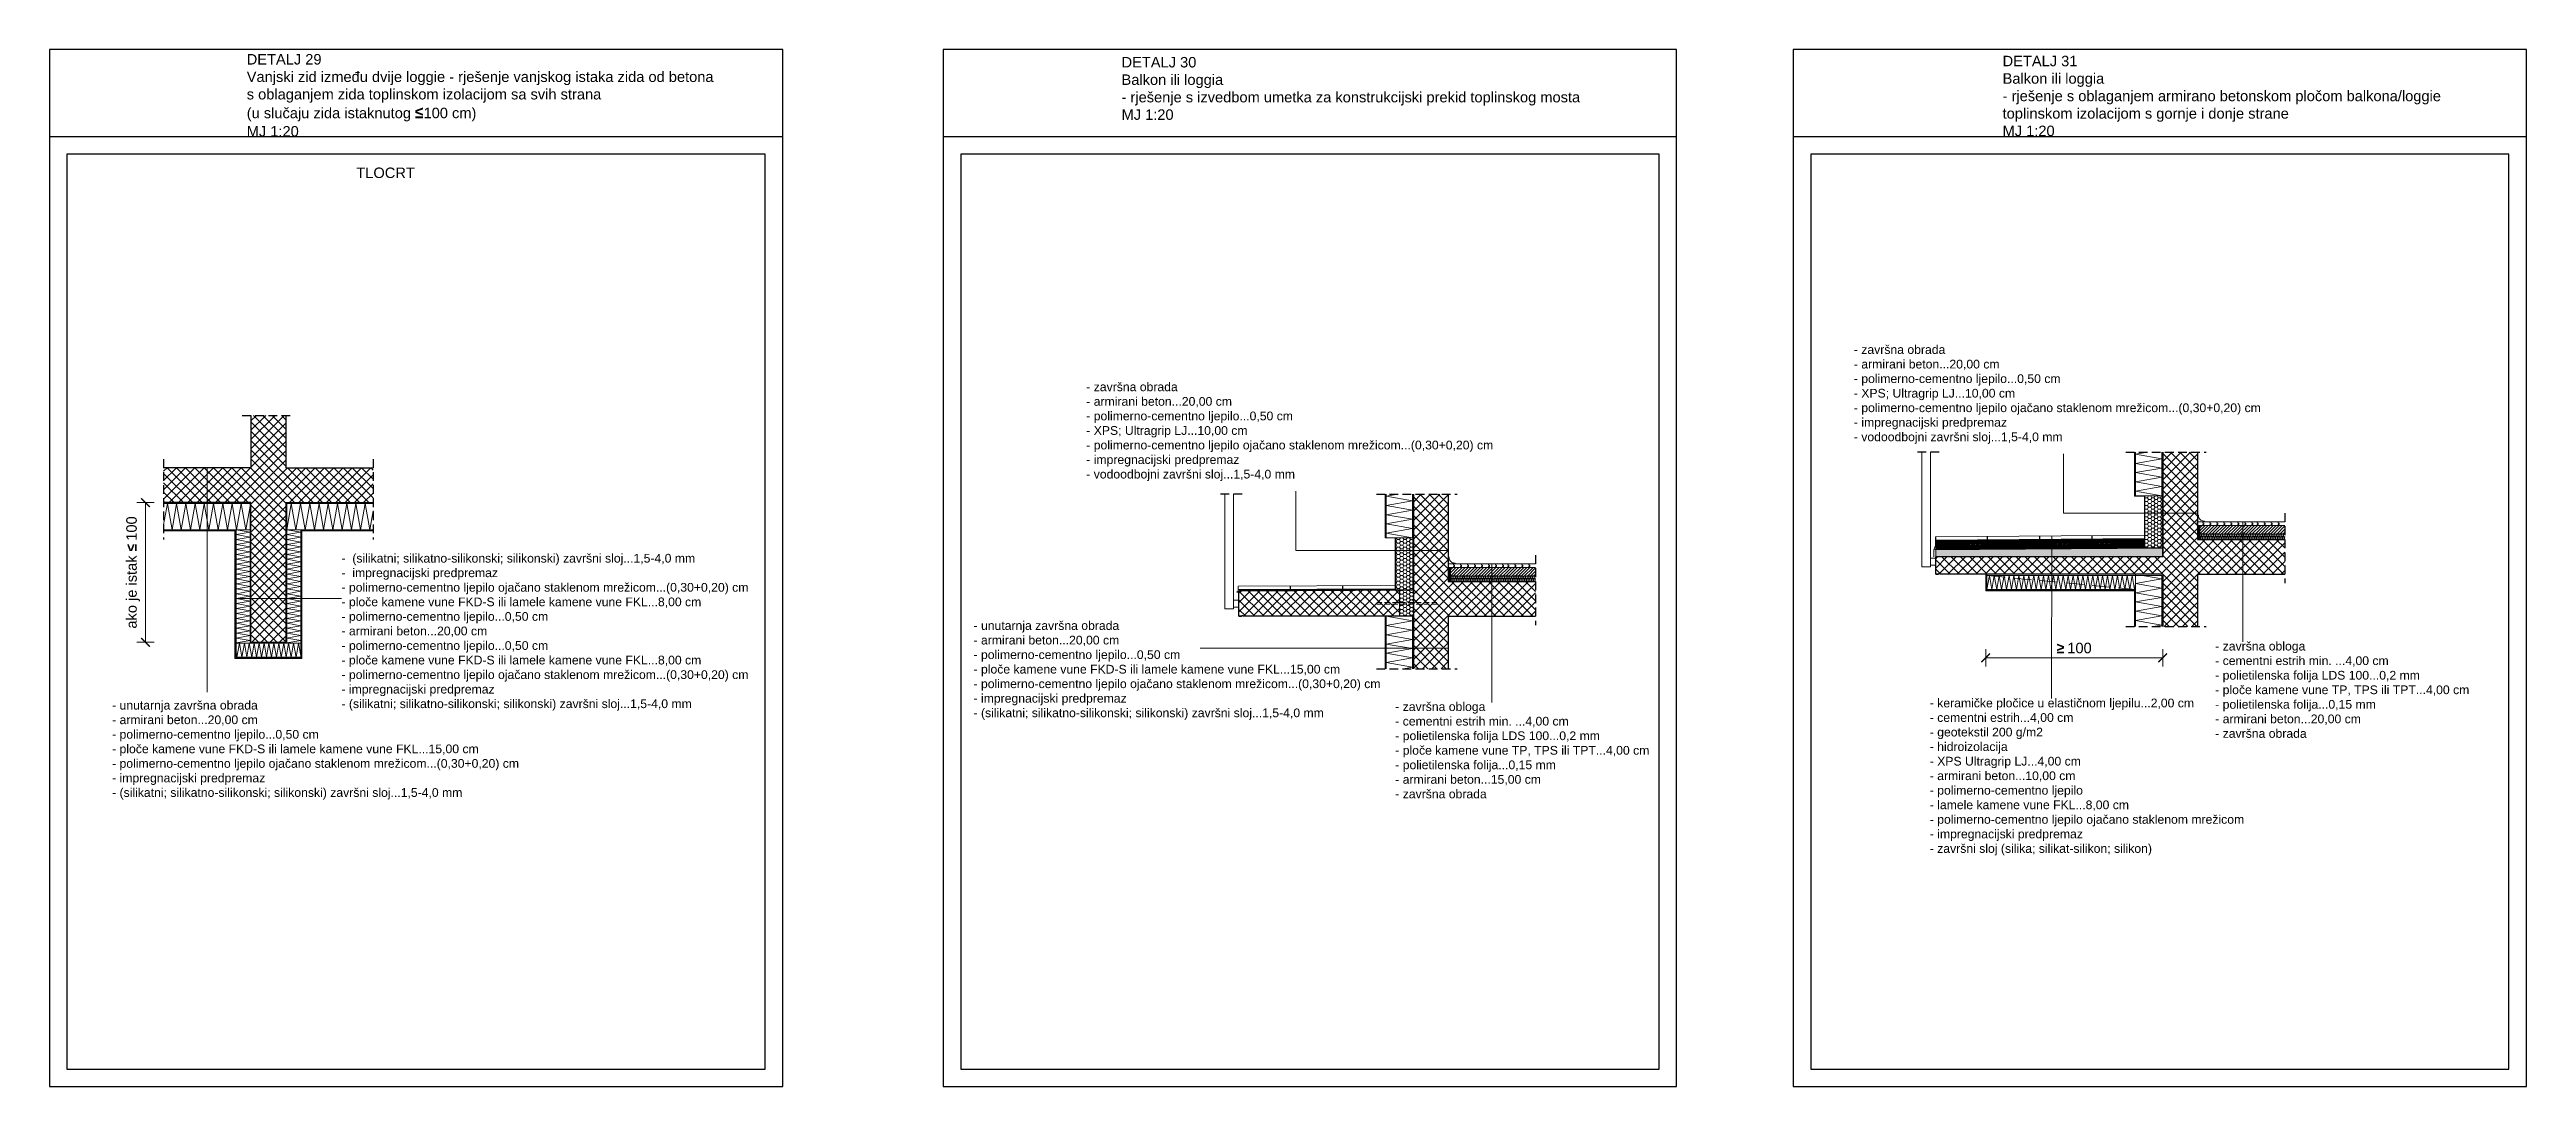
# Model space of a CAD drawing. Header units: inches. Extents: x 2845 to 78208, y 637 to 2211.
# Drawn here: x 7650 to 8360, y 637 to 934 of the extents above; entities that cross this region are included whole.
import ezdxf

# ---------------------------------------------------------------- set-up
doc = ezdxf.new("R2010")
doc.units = ezdxf.units.IN
doc.header["$MEASUREMENT"] = 0
doc.linetypes.add('DASHED', pattern=[0.75, 0.5, -0.25])
doc.layers.add('slojevi', color=150, linetype='Continuous')
doc.styles.add('100', font='arial.ttf', dxfattribs={"height": 17})
doc.styles.get("Standard").update_dxf_attribs({"font": 'arial.ttf'})
pattern_1 = [(45, (7642.513, 1085.049), (-1.325825, 1.325825), []), (135, (7642.513, 1085.049), (-1.325825, -1.325825), [])]
pattern_2 = [(0, (4932.66954, 639.6259), (0.9375, 0.54126588), [0.625, -1.25]), (120, (4932.66954, 639.6259), (-0.9375, 0.54126588), [0.625, -1.25]), (60, (4932.66954, 639.6259), (2e-16, 1.082531755), [-1.25, 0.625])]

msp = doc.modelspace()

# ---------------------------------------------------------------- texts
at = {"char_height": 3, "attachment_point": 1}
for s, width, insert in [('{\\fArial|b0|i0|c238|p34;DETALJ 29\\PVanjski zid između dvije loggie - rješenje vanjskog istaka zida od betona s oblaganjem zida toplinskom izolacijom sa svih strana \\P(u slučaju zida istaknutog \\fHaettenschweiler|b0|i0|c0|p34;\\H1.125x;≤\\fArial|b0|i0|c238|p34;\\H0.88889x;100 cm)\\PMJ 1:20}', 134.2672, (7706.72, 932.89)), ('{\\fArial|b0|i0|c238|p34;DETALJ 30\\PBalkon ili loggia \\P- rješenje s izvedbom umetka za konstrukcijski prekid toplinskog mosta\\PMJ 1:20}', 133.479, (7957.28, 932.05)), ('\\pt24;{\\fArial|b0|i0|c238|p34;DETALJ 31\\P\\ptz;Balkon ili loggia \\P- rješenje s oblaganjem armirano betonskom pločom balkona/loggie toplinskom izolacijom s gornje i donje strane\\PMJ 1:20}', 143.58, (8209.63, 932.39)), ('{\\fArial|b0|i0|c238|p34;TLOCRT}', 36.4783, (7738.11, 900.38))]:
    msp.add_mtext_dynamic_manual_height_columns(s, width=width, gutter_width=1, heights=[0], dxfattribs=dict(at, insert=insert))
at = {"insert": (7674.17, 784.4), "char_height": 17, "attachment_point": 5, "rotation": 90, "style": '100'}
msp.add_mtext('\\A1;{\\fArial|b0|i0|c238|p34;\\H0.17647x;ako je istak \\fHaettenschweiler|b0|i0|c0|p34;≤\\fHaettenschweiler|b0|i0|c238|p34; \\fArial|b0|i0|c238|p34;100}', dxfattribs=at)
at = {"insert": (8230.13, 762.75), "char_height": 17, "attachment_point": 5, "style": '100'}
msp.add_mtext('\\A1;{\\fHaettenschweiler|b0|i0|c0|p34;\\H0.17647x;≥\\fHaettenschweiler|b0|i0|c238|p34; \\fArial|b0|i0|c238|p34;100}', dxfattribs=at)
at = {"layer": 'slojevi', "char_height": 2.5, "attachment_point": 1}
for s, insert, width in [('{\\C7;- završna obrada\\P- armirani beton\\fArial|b0|i0|c238|p34;...\\fArial|b0|i0|c0|p34;20,00 cm\\P- polimerno-cementno ljepilo\\fArial|b0|i0|c238|p34;...\\fArial|b0|i0|c0|p34;0,50 cm\\P\\C30;- XPS; Ultragrip LJ...10,00 cm\\P\\C7;- polimerno-cementno ljepilo ojačano staklenom mrežicom...(0,30+0,20) cm\\P- impregnacijski predpremaz\\P- vodoodbojni završni sloj..\\fArial|b0|i0|c238|p34;.\\fArial|b0|i0|c0|p34;1,5-4,0 mm}', (8167.03, 849.5), 132.1535), ('{\\C7;- završna obrada\\P- armirani beton\\fArial|b0|i0|c238|p34;...\\fArial|b0|i0|c0|p34;20,00 cm\\P- polimerno-cementno ljepilo\\fArial|b0|i0|c238|p34;...\\fArial|b0|i0|c0|p34;0,50 cm\\P\\C30;- XPS; Ultragrip LJ...10,00 cm\\P\\C7;- polimerno-cementno ljepilo ojačano staklenom mrežicom...(0,30+0,20) cm\\P- impregnacijski predpremaz\\P- vodoodbojni završni sloj..\\fArial|b0|i0|c238|p34;.\\fArial|b0|i0|c0|p34;1,5-4,0 mm}', (7947.18, 838.82), 132.1535), ('{\\C7;-  (silikatni; silikatno-silikonski; silikonski) završni sloj\\fArial|b0|i0|c238|p34;.\\fArial|b0|i0|c0|p34;..1,5-4,0 mm\\P-  impregnacijski predpremaz\\P- polimerno-cementno ljepilo ojačano staklenom mrežicom...(0,30+0,20) cm\\P\\C94;- ploče kamene vune FKD-S ili lamele kamene vune FKL\\fArial|b0|i0|c238|p34;...\\fArial|b0|i0|c0|p34;8,00 cm\\P\\C7;- polimerno-cementno ljepilo\\fArial|b0|i0|c238|p34;...\\fArial|b0|i0|c0|p34;0,50 cm\\P- armirani beton\\fArial|b0|i0|c238|p34;...20\\fArial|b0|i0|c0|p34;,00 cm\\P- polimerno-cementno ljepilo\\fArial|b0|i0|c238|p34;...\\fArial|b0|i0|c0|p34;0,50 cm\\P\\C94;- ploče kamene vune FKD-S ili lamele kamene vune FKL\\fArial|b0|i0|c238|p34;...\\fArial|b0|i0|c0|p34;8,00 cm\\P\\C7;- polimerno-cementno ljepilo ojačano staklenom mrežicom...(0,30+0,20) cm\\P- impregnacijski predpremaz\\P- (silikatni; silikatno-silikonski; silikonski) završni sloj.\\fArial|b0|i0|c238|p34;.\\fArial|b0|i0|c0|p34;.1,5-4,0 mm}', (7733.86, 789.73), 132.1535), ('{\\C7;- unutarnja završna obrada\\P- armirani beton\\fArial|b0|i0|c238|p34;...\\fArial|b0|i0|c0|p34;20,00 cm\\P- polimerno-cementno ljepilo\\fArial|b0|i0|c238|p34;...\\fArial|b0|i0|c0|p34;0,50 cm\\P\\C94;- ploče kamene vune FKD-S ili lamele kamene vune FKL\\fArial|b0|i0|c238|p34;...\\fArial|b0|i0|c0|p34;1\\fArial|b0|i0|c238|p34;5\\fArial|b0|i0|c0|p34;,00 cm\\C7;\\P- polimerno-cementno ljepilo ojačano staklenom mrežicom...(0,30+0,20) cm\\P- impregnacijski predpremaz\\P- (silikatni; silikatno-silikonski; silikonski) završni sloj.\\fArial|b0|i0|c238|p34;.\\fArial|b0|i0|c0|p34;.1,5-4,0 mm}', (7914.89, 770.45), 132.1535), ('{\\C7;- završna obloga\\P- cementni estrih\\fArial|b0|i0|c238|p34; \\fArial|b0|i0|c0|p34;min. \\fArial|b0|i0|c238|p34;...\\fArial|b0|i0|c0|p34;4,00 cm\\P- polietilenska folija LDS 100...0,2 mm\\P\\C94;- ploče kamene vune TP, TPS ili TPT...4,00 cm\\P\\C7;- polietilenska folija.\\fArial|b0|i0|c238|p34;.\\fArial|b0|i0|c0|p34;.0,15 mm\\P- armirani beton..\\fArial|b0|i0|c238|p34;.20\\fArial|b0|i0|c0|p34;,00 cm\\P- završna obrada}', (8270.53, 764.55), 84.3172), ('{\\C7;- unutarnja završna obrada\\P- armirani beton\\fArial|b0|i0|c238|p34;...\\fArial|b0|i0|c0|p34;20,00 cm\\P- polimerno-cementno ljepilo\\fArial|b0|i0|c238|p34;...\\fArial|b0|i0|c0|p34;0,50 cm\\P\\C94;- ploče kamene vune FKD-S ili lamele kamene vune FKL\\fArial|b0|i0|c238|p34;...\\fArial|b0|i0|c0|p34;1\\fArial|b0|i0|c238|p34;5\\fArial|b0|i0|c0|p34;,00 cm\\P\\C7;- polimerno-cementno ljepilo ojačano staklenom mrežicom...(0,30+0,20) cm\\P- impregnacijski predpremaz\\P- (silikatni; silikatno-silikonski; silikonski) završni sloj.\\fArial|b0|i0|c238|p34;.\\fArial|b0|i0|c0|p34;.1,5-4,0 mm}', (7668.16, 747.63), 132.1535), ('{\\C7;- završna obloga\\P- cementni estri\\fArial|b0|i0|c238|p34;h \\fArial|b0|i0|c0|p34;min. \\fArial|b0|i0|c238|p34;...\\fArial|b0|i0|c0|p34;4,00 cm\\P- polietilenska folija LDS 100...0,2 mm\\P\\C94;- ploče kamene vune TP, TPS ili TPT...4,00 cm\\P\\C7;- polietilenska folija.\\fArial|b0|i0|c238|p34;.\\fArial|b0|i0|c0|p34;.0,15 mm\\P- armirani beton.\\fArial|b0|i0|c238|p34;.\\fArial|b0|i0|c0|p34;.15,00 cm\\P- završna obrada}', (8035.68, 747.22), 84.3172), ('{\\C7;- keramičke pločice u elastičnom ljepilu\\fArial|b0|i0|c238|p34;.\\fArial|b0|i0|c0|p34;..2,00 cm\\P- cementni estrih..\\fArial|b0|i0|c238|p34;.\\fArial|b0|i0|c0|p34;4,00 cm\\P- geotekstil 200 g/m2\\P- hidroizolacija\\P\\C30;- XPS Ultragrip LJ..\\fArial|b0|i0|c238|p34;.\\fArial|b0|i0|c0|p34;4,00 cm\\P\\C7;- armirani beton...10,00 cm\\P- polimerno-cementno ljepilo\\P\\C94;- lamele kamene vune FKL\\fArial|b0|i0|c238|p34;...\\fArial|b0|i0|c0|p34;8,00 cm\\C7;\\P- polimerno-cementno ljepilo ojačano staklenom mrežicom\\P- impregnacijski predpremaz\\P- završni sloj \\fArial|b0|i0|c238|p34;(\\fArial|b0|i0|c0|p34;silika; silikat-silikon; silikon)}', (8188.77, 748.27), 86.0434)]:
    msp.add_mtext(s, dxfattribs=dict(at, insert=insert, width=width))

# ---------------------------------------------------------------- blocks, each defined once
blk = doc.blocks.new('_ArchTick')
at = {"color": 0, "linetype": 'ByBlock', "const_width": 0.15}
blk.add_lwpolyline([(-0.5, -0.5), (0.5, 0.5)], dxfattribs=at)

# ---------------------------------------------------------------- hatches: boundary and pattern name
at = {"lineweight": 0}
h = msp.add_hatch(dxfattribs=at)
h.set_pattern_fill('ANSI37', color=256, scale=15)
h.set_pattern_definition([(45, (7413.4512, 1108.7308), (-1.325825, 1.325825), []), (135, (7413.4512, 1108.7308), (-1.325825, -1.325825), [])])
h.paths.add_polyline_path([(7717.92, 814.4), (7717.92, 829.4), (7707.92, 829.4), (7707.92, 814.4), (7682.92, 814.4), (7682.92, 804.4), (7707.92, 804.4), (7707.92, 764.4), (7717.92, 764.4), (7717.92, 804.4), (7742.92, 804.4), (7742.92, 814.4)])
h = msp.add_hatch(dxfattribs=at)
h.set_pattern_fill('ANSI37', color=256, scale=15)
h.set_pattern_definition([(45, (7730.2579, 1097.0885), (-1.325825, 1.325825), []), (135, (7730.2579, 1097.0885), (-1.325825, -1.325825), [])])
h.paths.add_polyline_path([(8265.48, 783.88), (8290.48, 783.88), (8290.48, 793.88), (8265.48, 793.88), (8265.48, 818.88), (8255.48, 818.88), (8255.48, 788.88), (8190.48, 788.88), (8190.48, 783.88), (8191.23, 783.88, -1), (8191.73, 783.88), (8255.48, 783.88), (8255.48, 768.88), (8265.48, 768.88)])
h = msp.add_hatch(dxfattribs=at)
h.set_pattern_fill('ANSI37', color=256, scale=15)
h.set_pattern_definition(pattern_1)
h.paths.add_polyline_path([(8050.87, 771.84), (8075.87, 771.84), (8075.87, 781.84), (8050.87, 781.84), (8050.87, 806.84), (8040.87, 806.84), (8040.87, 756.84), (8050.87, 756.84)])
at = {"lineweight": 15}
h = msp.add_hatch(dxfattribs=at)
h.set_pattern_fill('HONEY', color=30, scale=5)
h.set_pattern_definition(pattern_2)
h.paths.add_polyline_path([(8255.33, 806.38), (8250.33, 806.38), (8250.33, 791.49), (8255.33, 791.53)])
h = msp.add_hatch(color=256)
h.dxf.hatch_style = 1
h.paths.add_polyline_path([(8255.48, 806.38), (8255.33, 806.38), (8255.33, 803.88), (8255.48, 803.88)])
h = msp.add_hatch(color=256)
h.dxf.hatch_style = 1
h.paths.add_polyline_path([(8255.48, 801.38), (8255.33, 801.38), (8255.33, 798.88), (8255.48, 798.88)])
h.paths.add_polyline_path([(8255.48, 796.38), (8255.33, 796.38), (8255.33, 793.88), (8255.48, 793.88)])
at = {"lineweight": 0}
h = msp.add_hatch(dxfattribs=at)
h.set_pattern_fill('ANSI31', color=256, scale=5)
h.set_pattern_definition([(45, (8071.8983, 762.99977), (-0.4419417, 0.4419417), [])])
h.paths.add_polyline_path([(8290.48, 795.38), (8290.48, 797.88), (8266.08, 797.88), (8266.08, 795.38)])
at = {"lineweight": 15}
h = msp.add_hatch(dxfattribs=at)
h.set_pattern_fill('HONEY', color=30, scale=5)
h.set_pattern_definition([(0, (7642.51306, 1085.04895), (0.9375, 0.5412659), [0.625, -1.25]), (120, (7642.51306, 1085.04895), (-0.9375, 0.5412659), [0.625, -1.25]), (60, (7642.51306, 1085.04895), (2e-16, 1.08253175), [-1.25, 0.625])])
h.paths.add_polyline_path([(8040.72, 794.34), (8035.72, 794.34), (8035.72, 779.46), (8040.72, 779.49)])
h.paths.add_polyline_path([(8040.87, 779.34), (8036.87, 779.32), (8036.87, 775.83), (8040.87, 775.83)])
h.paths.add_polyline_path([(8040.87, 775.83), (8036.87, 775.83), (8036.87, 775.33), (8040.87, 775.33)])
h.paths.add_polyline_path([(8040.87, 775.33), (8036.87, 775.33), (8036.87, 771.84), (8040.87, 771.84)])
h = msp.add_hatch(color=256)
h.dxf.hatch_style = 1
h.paths.add_polyline_path([(8040.87, 794.34), (8040.72, 794.34), (8040.72, 791.84), (8040.87, 791.84)])
h = msp.add_hatch(color=256)
h.dxf.hatch_style = 1
h.paths.add_polyline_path([(8040.87, 789.34), (8040.72, 789.34), (8040.72, 786.84), (8040.87, 786.84)])
h.paths.add_polyline_path([(8040.87, 784.34), (8040.72, 784.34), (8040.72, 781.84), (8040.87, 781.84)])
at = {"lineweight": 0}
h = msp.add_hatch(dxfattribs=at)
h.set_pattern_fill('ANSI31', color=256, scale=2.5)
h.set_pattern_definition([(45, (7730.2579, 1097.08852), (-0.22097087, 0.22097087), [])])
h.paths.add_polyline_path([(8190.48, 793.53), (8190.48, 791.03), (8250.23, 791.49), (8250.23, 793.99)])
at = {"lineweight": 15}
h = msp.add_hatch(dxfattribs=at)
h.set_pattern_fill('HONEY', color=30, scale=5)
h.set_pattern_definition(pattern_2)
h.paths.add_polyline_path([(8255.48, 791.38), (8223.7, 791.14), (8223.69, 788.88), (8255.48, 788.88)])
h.paths.add_polyline_path([(8223.7, 791.14), (8190.48, 790.88), (8190.48, 788.88), (8223.69, 788.88)])
h = msp.add_hatch(color=256)
h.dxf.hatch_style = 1
h.paths.add_polyline_path([(8201.34, 791.11), (8201.34, 790.96), (8203.84, 790.98), (8203.84, 791.13)])
h.paths.add_polyline_path([(8196.34, 791.08), (8196.34, 790.93), (8198.84, 790.94), (8198.84, 791.09)])
h.paths.add_polyline_path([(8191.34, 791.04), (8191.34, 790.89), (8193.84, 790.91), (8193.84, 791.06)])
h = msp.add_hatch(color=256)
h.dxf.hatch_style = 1
h.paths.add_polyline_path([(8223.84, 791.14), (8223.84, 791.29), (8221.34, 791.27), (8221.34, 791.12)])
h.paths.add_polyline_path([(8216.34, 791.23), (8216.34, 791.08), (8218.84, 791.1), (8218.84, 791.25)])
h.paths.add_polyline_path([(8213.84, 791.06), (8213.84, 791.21), (8211.34, 791.19), (8211.34, 791.04)])
h.paths.add_polyline_path([(8206.34, 791.15), (8206.34, 791), (8208.84, 791.02), (8208.84, 791.17)])
h = msp.add_hatch(color=256)
h.dxf.hatch_style = 1
h.paths.add_polyline_path([(8243.84, 791.29), (8243.84, 791.44), (8241.34, 791.42), (8241.34, 791.27)])
h.paths.add_polyline_path([(8236.34, 791.38), (8236.34, 791.23), (8238.84, 791.25), (8238.84, 791.4)])
h.paths.add_polyline_path([(8233.84, 791.21), (8233.84, 791.36), (8231.34, 791.34), (8231.34, 791.19)])
h.paths.add_polyline_path([(8226.34, 791.31), (8226.34, 791.16), (8228.84, 791.18), (8228.84, 791.33)])
h = msp.add_hatch(color=256)
h.dxf.hatch_style = 1
h.paths.add_polyline_path([(8251.34, 791.5), (8251.34, 791.35), (8253.84, 791.37), (8253.84, 791.52)])
h.paths.add_polyline_path([(8248.84, 791.33), (8248.84, 791.48), (8246.34, 791.46), (8246.34, 791.31)])
at = {"lineweight": 0}
h = msp.add_hatch(dxfattribs=at)
h.set_pattern_fill('ANSI31', color=256, scale=5)
h.set_pattern_definition([(45, (7857.29344, 750.9602), (-0.4419417, 0.4419417), [])])
h.paths.add_polyline_path([(8075.87, 783.34), (8075.87, 785.84), (8051.47, 785.84), (8051.47, 783.34)])
h = msp.add_hatch(dxfattribs=at)
h.set_pattern_fill('ANSI31', color=256, scale=1.5, angle=45)
h.set_pattern_definition([(90, (7642.51306, 1085.04895), (-0.1875, 3e-17), [])])
h.paths.add_polyline_path([(7990.87, 779.39), (7990.87, 779.24), (8035.72, 779.46), (8035.72, 779.61)])
h = msp.add_hatch(dxfattribs=at)
h.set_pattern_fill('ANSI37', color=256, scale=15)
h.set_pattern_definition(pattern_1)
h.paths.add_polyline_path([(8036.87, 771.84), (8036.87, 779.32), (7990.87, 779.09), (7990.87, 771.84), (7991.62, 771.84, -1), (7992.12, 771.84)])
h = msp.add_hatch(color=256)
h.dxf.hatch_style = 1
h.paths.add_polyline_path([(7991.73, 779.24), (7991.73, 779.09), (7994.23, 779.11), (7994.23, 779.26)])
h = msp.add_hatch(color=256)
h.dxf.hatch_style = 1
h.paths.add_polyline_path([(8006.73, 779.32), (8006.73, 779.17), (8009.23, 779.18), (8009.23, 779.33)])
h.paths.add_polyline_path([(8001.73, 779.29), (8001.73, 779.14), (8004.23, 779.16), (8004.23, 779.31)])
h.paths.add_polyline_path([(7996.73, 779.27), (7996.73, 779.12), (7999.23, 779.13), (7999.23, 779.28)])
h = msp.add_hatch(color=256)
h.dxf.hatch_style = 1
h.paths.add_polyline_path([(8021.73, 779.39), (8021.73, 779.24), (8024.23, 779.26), (8024.23, 779.41)])
h.paths.add_polyline_path([(8019.23, 779.23), (8019.23, 779.38), (8016.73, 779.37), (8016.73, 779.22)])
h.paths.add_polyline_path([(8014.23, 779.21), (8014.23, 779.36), (8011.73, 779.34), (8011.73, 779.19)])
h = msp.add_hatch(color=256)
h.dxf.hatch_style = 1
h.paths.add_polyline_path([(8039.23, 779.33), (8039.23, 779.48), (8036.73, 779.47), (8036.73, 779.32)])
h.paths.add_polyline_path([(8034.23, 779.31), (8034.23, 779.46), (8031.73, 779.44), (8031.73, 779.29)])
h.paths.add_polyline_path([(8026.73, 779.42), (8026.73, 779.27), (8029.23, 779.28), (8029.23, 779.43)])

# ---------------------------------------------------------------- linework, layer by layer
for p, q in [((7650.24, 934.18), (7650.24, 637.18)), ((7860.24, 934.18), (7650.24, 934.18)), ((7860.24, 637.18), (7860.24, 934.18)), ((7906.23, 934.18), (7906.23, 637.18)), ((8116.23, 934.18), (7906.23, 934.18)), ((8116.23, 637.18), (8116.23, 934.18)), ((8149.67, 934.18), (8149.67, 637.18)), ((8359.67, 934.18), (8149.67, 934.18)), ((8359.67, 637.18), (8359.67, 934.18)), ((7860.24, 909.18), (7650.24, 909.18)), ((8116.23, 909.18), (7906.23, 909.18)), ((8359.67, 909.18), (8149.67, 909.18)), ((7655.24, 904.18), (7655.24, 642.18)), ((7855.24, 904.18), (7655.24, 904.18)), ((7855.24, 642.18), (7855.24, 904.18)), ((7911.23, 904.18), (7911.23, 642.18)), ((8111.23, 904.18), (7911.23, 904.18)), ((8111.23, 642.18), (8111.23, 904.18)), ((8154.67, 904.18), (8154.67, 642.18)), ((8354.67, 904.18), (8154.67, 904.18)), ((8354.67, 642.18), (8354.67, 904.18)), ((8255.48, 818.88), (8255.48, 788.88)), ((8255.33, 803.88), (8255.48, 803.88)), ((8255.48, 791.38), (8255.48, 806.38)), ((8255.33, 801.38), (8255.48, 801.38)), ((8255.33, 798.88), (8255.48, 798.88)), ((8255.33, 796.38), (8255.48, 796.38)), ((8265.48, 797.88), (8265.48, 798.88)), ((8040.72, 791.84), (8040.87, 791.84)), ((8040.72, 789.34), (8040.87, 789.34)), ((8040.87, 779.34), (8040.87, 794.34)), ((8190.48, 790.88), (8190.48, 791.03)), ((8191.34, 790.89), (8191.34, 791.04)), ((8193.84, 790.91), (8193.84, 791.06)), ((8196.34, 790.93), (8196.34, 791.08)), ((8198.84, 790.94), (8198.84, 791.09)), ((8201.34, 790.96), (8201.34, 791.11)), ((8203.84, 790.98), (8203.84, 791.13)), ((8206.34, 791), (8206.34, 791.15)), ((8208.84, 791.02), (8208.84, 791.17)), ((8211.34, 791.04), (8211.34, 791.19)), ((8213.84, 791.06), (8213.84, 791.21)), ((8216.34, 791.08), (8216.34, 791.23)), ((8218.84, 791.1), (8218.84, 791.25)), ((8221.34, 791.12), (8221.34, 791.27)), ((8223.84, 791.14), (8223.84, 791.29)), ((8226.34, 791.16), (8226.34, 791.31)), ((8228.84, 791.18), (8228.84, 791.33)), ((8231.34, 791.19), (8231.34, 791.34)), ((8233.84, 791.21), (8233.84, 791.36)), ((8236.34, 791.23), (8236.34, 791.38)), ((8238.84, 791.25), (8238.84, 791.4)), ((8241.34, 791.27), (8241.34, 791.42)), ((8243.84, 791.29), (8243.84, 791.44)), ((8246.34, 791.31), (8246.34, 791.46)), ((8248.84, 791.33), (8248.84, 791.48)), ((8251.34, 791.35), (8251.34, 791.5)), ((8253.84, 791.37), (8253.84, 791.52)), ((8255.33, 793.88), (8255.48, 793.88)), ((8255.48, 788.88), (8255.48, 791.38)), ((8040.72, 786.84), (8040.87, 786.84)), ((8040.72, 784.34), (8040.87, 784.34)), ((8040.72, 781.84), (8040.87, 781.84)), ((8051.47, 782.84), (8051.47, 785.84)), ((8051.47, 783.34), (8051.47, 781.84)), ((7991.73, 779.09), (7991.73, 779.24)), ((7994.23, 779.11), (7994.23, 779.26)), ((7996.73, 779.12), (7996.73, 779.27)), ((7999.23, 779.13), (7999.23, 779.28)), ((8001.73, 779.14), (8001.73, 779.29)), ((8004.23, 779.16), (8004.23, 779.31)), ((8006.73, 779.17), (8006.73, 779.32)), ((8009.23, 779.18), (8009.23, 779.33)), ((8011.73, 779.19), (8011.73, 779.34)), ((8014.23, 779.21), (8014.23, 779.36)), ((8016.73, 779.22), (8016.73, 779.37)), ((8019.23, 779.23), (8019.23, 779.38)), ((8021.73, 779.24), (8021.73, 779.39)), ((8024.23, 779.26), (8024.23, 779.41)), ((8026.73, 779.27), (8026.73, 779.42)), ((8029.23, 779.28), (8029.23, 779.43)), ((8031.73, 779.29), (8031.73, 779.44)), ((8034.23, 779.31), (8034.23, 779.46)), ((8036.73, 779.32), (8036.73, 779.47)), ((8039.23, 779.33), (8039.23, 779.48)), ((7991.62, 771.84), (7990.87, 771.84)), ((7707.92, 764.4), (7717.92, 764.4)), ((7655.24, 642.18), (7855.24, 642.18)), ((7911.23, 642.18), (8111.23, 642.18)), ((8154.67, 642.18), (8354.67, 642.18)), ((7650.24, 637.18), (7860.24, 637.18)), ((7906.23, 637.18), (8116.23, 637.18)), ((8149.67, 637.18), (8359.67, 637.18))]:
    msp.add_line(p, q)
at = {"linetype": 'DASHED', "ltscale": 5}
for p, q in [((7705.42, 829.4), (7720.42, 829.4)), ((7682.92, 816.9), (7682.92, 793.8)), ((7742.92, 816.9), (7742.92, 793.8)), ((8191.48, 818.88), (8183.98, 818.88)), ((8244.88, 818.88), (8267.98, 818.88)), ((7991.87, 806.84), (7984.37, 806.84)), ((8030.27, 806.84), (8053.37, 806.84)), ((8290.48, 801.38), (8290.48, 781.38)), ((8075.87, 789.34), (8075.87, 769.34)), ((8244.88, 768.88), (8267.98, 768.88)), ((8030.27, 756.84), (8053.37, 756.84))]:
    msp.add_line(p, q, dxfattribs=at)
at = {"lineweight": 30}
for p, q in [((7707.92, 829.4), (7707.92, 814.4)), ((7717.92, 829.4), (7717.92, 814.4)), ((8265.48, 818.88), (8265.48, 793.88)), ((7707.92, 814.4), (7682.92, 814.4)), ((7717.92, 814.4), (7742.92, 814.4)), ((7707.92, 804.4), (7682.92, 804.4)), ((7707.92, 764.4), (7707.92, 804.4)), ((7717.92, 804.4), (7742.92, 804.4)), ((7717.92, 804.4), (7717.92, 764.4)), ((8040.87, 806.84), (8040.87, 756.84)), ((8050.87, 806.84), (8050.87, 781.84)), ((8255.48, 788.88), (8190.48, 788.88)), ((8190.48, 783.88), (8190.48, 788.88)), ((8265.48, 793.88), (8290.48, 793.88)), ((8050.87, 781.84), (8075.87, 781.84)), ((8191.23, 783.88), (8190.48, 783.88)), ((8190.48, 783.88), (8191.23, 783.88)), ((8255.48, 783.88), (8191.73, 783.88)), ((8255.48, 783.88), (8255.48, 768.88)), ((8265.48, 783.88), (8290.48, 783.88)), ((8265.48, 783.88), (8265.48, 768.88)), ((8040.87, 779.34), (7990.87, 779.09)), ((7990.87, 771.84), (7990.87, 779.09)), ((7990.87, 771.84), (7991.62, 771.84)), ((8040.87, 771.84), (7992.12, 771.84)), ((8050.87, 771.84), (8075.87, 771.84)), ((8050.87, 771.84), (8050.87, 756.84))]:
    msp.add_line(p, q, dxfattribs=at)
at = {"lineweight": 0}
for p, q in [((8186.48, 786.01), (8186.48, 818.88)), ((8188.98, 786.01), (8188.98, 818.88)), ((8227.07, 801.38), (8227.07, 818.37)), ((8247.38, 806.28), (8247.38, 818.88)), ((8247.48, 806.38), (8247.48, 818.88)), ((7695.42, 814.4), (7695.42, 750.11)), ((7680.21, 804.4), (7675.21, 804.4)), ((7677.71, 804.4), (7677.71, 764.4)), ((7986.87, 773.97), (7986.87, 806.84)), ((7989.37, 773.97), (7989.37, 806.84)), ((8007.22, 790.7), (8007.22, 807.69)), ((8032.77, 794.34), (8032.77, 806.84)), ((8032.87, 794.34), (8032.87, 806.84)), ((8250.23, 806.28), (8247.38, 806.28)), ((8255.48, 806.38), (8247.48, 806.38)), ((8250.23, 806.28), (8250.23, 791.49)), ((8250.33, 806.38), (8250.33, 791.49)), ((8255.33, 806.38), (8255.33, 791.53)), ((7703.42, 796.4), (7682.92, 796.4)), ((7703.32, 796.3), (7682.92, 796.3)), ((7703.32, 759.8), (7703.32, 796.3)), ((7703.42, 759.9), (7703.42, 796.4)), ((7722.42, 796.4), (7742.92, 796.4)), ((7722.42, 796.4), (7722.42, 759.9)), ((7722.52, 796.3), (7742.92, 796.3)), ((7722.52, 796.3), (7722.52, 759.8)), ((8250.23, 795.09), (8190.48, 794.63)), ((8190.48, 788.88), (8190.48, 794.63)), ((8205.18, 794.74), (8205.18, 793.74)), ((8205.28, 794.74), (8205.28, 793.74)), ((8220.18, 794.86), (8220.18, 793.86)), ((8220.28, 794.86), (8220.28, 793.86)), ((8223.7, 794.89), (8223.65, 748.27)), ((8265.48, 801.38), (8227.07, 801.38)), ((8235.18, 794.97), (8235.18, 793.97)), ((8235.28, 794.97), (8235.28, 793.97)), ((8265.48, 798.88), (8280.99, 798.88)), ((8290.48, 797.88), (8265.48, 797.88)), ((8265.48, 797.88), (8290.48, 797.88)), ((8266.08, 794.88), (8266.08, 797.88)), ((8290.48, 795.38), (8266.08, 795.38)), ((8266.08, 795.38), (8266.08, 793.88)), ((8290.48, 797.88), (8266.48, 797.88)), ((8266.99, 798.88), (8266.99, 798.53)), ((8266.99, 798.53), (8267.29, 798.53)), ((8266.99, 798.18), (8266.99, 797.88)), ((8266.99, 798.18), (8267.29, 798.18)), ((8267.24, 798.18), (8267.24, 798.53)), ((8267.29, 798.18), (8267.29, 798.53)), ((8268.99, 798.88), (8268.99, 798.53)), ((8268.99, 798.53), (8269.29, 798.53)), ((8268.99, 798.18), (8269.29, 798.18)), ((8268.99, 798.18), (8268.99, 797.88)), ((8269.24, 798.18), (8269.24, 798.53)), ((8269.29, 798.18), (8269.29, 798.53)), ((8270.99, 798.88), (8270.99, 798.53)), ((8270.99, 798.53), (8271.29, 798.53)), ((8270.99, 798.18), (8271.29, 798.18)), ((8270.99, 798.18), (8270.99, 797.88)), ((8271.24, 798.18), (8271.24, 798.53)), ((8271.29, 798.18), (8271.29, 798.53)), ((8272.99, 798.88), (8272.99, 798.53)), ((8272.99, 798.53), (8273.29, 798.53)), ((8272.99, 798.18), (8272.99, 797.88)), ((8272.99, 798.18), (8273.29, 798.18)), ((8273.24, 798.18), (8273.24, 798.53)), ((8273.29, 798.18), (8273.29, 798.53)), ((8274.99, 798.88), (8274.99, 798.53)), ((8274.99, 798.53), (8275.29, 798.53)), ((8274.99, 798.18), (8275.29, 798.18)), ((8274.99, 798.18), (8274.99, 797.88)), ((8275.24, 798.18), (8275.24, 798.53)), ((8275.29, 798.18), (8275.29, 798.53)), ((8276.99, 798.88), (8276.99, 798.53)), ((8276.99, 798.53), (8277.29, 798.53)), ((8276.99, 798.18), (8276.99, 797.88)), ((8276.99, 798.18), (8277.29, 798.18)), ((8277.24, 798.18), (8277.24, 798.53)), ((8277.29, 798.18), (8277.29, 798.53)), ((8278.48, 798.88), (8278.48, 764.55)), ((8278.99, 798.88), (8278.99, 798.53)), ((8278.99, 798.53), (8279.29, 798.53)), ((8278.99, 798.18), (8278.99, 797.88)), ((8278.99, 798.18), (8279.29, 798.18)), ((8279.24, 798.18), (8279.24, 798.53)), ((8279.29, 798.18), (8279.29, 798.53)), ((8280.99, 798.88), (8280.99, 798.53)), ((8280.99, 798.88), (8290.48, 798.88)), ((8280.99, 798.53), (8281.29, 798.53)), ((8280.99, 798.18), (8281.29, 798.18)), ((8280.99, 798.18), (8280.99, 797.88)), ((8281.24, 798.18), (8281.24, 798.53)), ((8281.29, 798.18), (8281.29, 798.53)), ((8282.51, 798.88), (8282.51, 798.53)), ((8282.51, 798.53), (8282.81, 798.53)), ((8282.51, 798.18), (8282.51, 797.88)), ((8282.51, 798.18), (8282.81, 798.18)), ((8282.76, 798.18), (8282.76, 798.53)), ((8282.81, 798.18), (8282.81, 798.53)), ((8284.51, 798.88), (8284.51, 798.53)), ((8284.51, 798.53), (8284.81, 798.53)), ((8284.51, 798.18), (8284.81, 798.18)), ((8284.51, 798.18), (8284.51, 797.88)), ((8284.76, 798.18), (8284.76, 798.53)), ((8284.81, 798.18), (8284.81, 798.53)), ((8286.51, 798.88), (8286.51, 798.53)), ((8286.51, 798.53), (8286.81, 798.53)), ((8286.51, 798.18), (8286.81, 798.18)), ((8286.51, 798.18), (8286.51, 797.88)), ((8286.76, 798.18), (8286.76, 798.53)), ((8286.81, 798.18), (8286.81, 798.53)), ((8288.51, 798.88), (8288.51, 798.53)), ((8288.51, 798.53), (8288.81, 798.53)), ((8288.51, 798.18), (8288.51, 797.88)), ((8288.51, 798.18), (8288.81, 798.18)), ((8288.76, 798.18), (8288.76, 798.53)), ((8288.81, 798.18), (8288.81, 798.53)), ((8050.87, 790.7), (8007.22, 790.7)), ((8040.87, 794.34), (8032.77, 794.34)), ((8035.62, 794.34), (8035.62, 779.71)), ((8035.72, 794.34), (8035.72, 779.46)), ((8040.72, 794.34), (8040.72, 779.49)), ((8190.48, 788.51), (8188.98, 788.51)), ((8255.48, 791.38), (8189.98, 790.88)), ((8189.98, 790.88), (8189.98, 790.38)), ((8189.98, 790.38), (8190.03, 790.46)), ((8250.23, 794.09), (8190.48, 793.63)), ((8250.23, 793.99), (8190.48, 793.53)), ((8255.33, 791.53), (8190.48, 791.03)), ((8035.62, 780.71), (7990.72, 780.49)), ((7990.72, 779.49), (7990.72, 780.49)), ((8005.57, 780.56), (8005.57, 779.56)), ((8005.67, 780.56), (8005.67, 779.56)), ((8020.57, 780.64), (8020.57, 779.64)), ((8020.67, 780.64), (8020.67, 779.64)), ((8050.87, 786.84), (8066.39, 786.84)), ((8075.87, 785.84), (8050.87, 785.84)), ((8050.87, 785.84), (8075.87, 785.84)), ((8075.87, 783.34), (8051.47, 783.34)), ((8075.87, 785.84), (8051.87, 785.84)), ((8052.39, 786.84), (8052.39, 786.49)), ((8052.39, 786.49), (8052.69, 786.49)), ((8052.39, 786.14), (8052.39, 785.84)), ((8052.39, 786.14), (8052.69, 786.14)), ((8052.64, 786.14), (8052.64, 786.49)), ((8052.69, 786.14), (8052.69, 786.49)), ((8054.39, 786.84), (8054.39, 786.49)), ((8054.39, 786.49), (8054.69, 786.49)), ((8054.39, 786.14), (8054.69, 786.14)), ((8054.39, 786.14), (8054.39, 785.84)), ((8054.64, 786.14), (8054.64, 786.49)), ((8054.69, 786.14), (8054.69, 786.49)), ((8056.39, 786.84), (8056.39, 786.49)), ((8056.39, 786.49), (8056.69, 786.49)), ((8056.39, 786.14), (8056.69, 786.14)), ((8056.39, 786.14), (8056.39, 785.84)), ((8056.64, 786.14), (8056.64, 786.49)), ((8056.69, 786.14), (8056.69, 786.49)), ((8058.39, 786.84), (8058.39, 786.49)), ((8058.39, 786.49), (8058.69, 786.49)), ((8058.39, 786.14), (8058.39, 785.84)), ((8058.39, 786.14), (8058.69, 786.14)), ((8058.64, 786.14), (8058.64, 786.49)), ((8058.69, 786.14), (8058.69, 786.49)), ((8060.39, 786.84), (8060.39, 786.49)), ((8060.39, 786.49), (8060.69, 786.49)), ((8060.39, 786.14), (8060.69, 786.14)), ((8060.39, 786.14), (8060.39, 785.84)), ((8060.64, 786.14), (8060.64, 786.49)), ((8060.69, 786.14), (8060.69, 786.49)), ((8062.39, 786.84), (8062.39, 786.49)), ((8062.39, 786.49), (8062.69, 786.49)), ((8062.39, 786.14), (8062.39, 785.84)), ((8062.39, 786.14), (8062.69, 786.14)), ((8062.64, 786.14), (8062.64, 786.49)), ((8062.69, 786.14), (8062.69, 786.49)), ((8063.37, 786.84), (8063.37, 747.18)), ((8064.39, 786.84), (8064.39, 786.49)), ((8064.39, 786.49), (8064.69, 786.49)), ((8064.39, 786.14), (8064.39, 785.84)), ((8064.39, 786.14), (8064.69, 786.14)), ((8064.64, 786.14), (8064.64, 786.49)), ((8064.69, 786.14), (8064.69, 786.49)), ((8066.39, 786.84), (8066.39, 786.49)), ((8066.39, 786.84), (8075.87, 786.84)), ((8066.39, 786.49), (8066.69, 786.49)), ((8066.39, 786.14), (8066.69, 786.14)), ((8066.39, 786.14), (8066.39, 785.84)), ((8066.64, 786.14), (8066.64, 786.49)), ((8066.69, 786.14), (8066.69, 786.49)), ((8067.91, 786.84), (8067.91, 786.49)), ((8067.91, 786.49), (8068.21, 786.49)), ((8067.91, 786.14), (8067.91, 785.84)), ((8067.91, 786.14), (8068.21, 786.14)), ((8068.16, 786.14), (8068.16, 786.49)), ((8068.21, 786.14), (8068.21, 786.49)), ((8069.91, 786.84), (8069.91, 786.49)), ((8069.91, 786.49), (8070.21, 786.49)), ((8069.91, 786.14), (8070.21, 786.14)), ((8069.91, 786.14), (8069.91, 785.84)), ((8070.16, 786.14), (8070.16, 786.49)), ((8070.21, 786.14), (8070.21, 786.49)), ((8071.91, 786.84), (8071.91, 786.49)), ((8071.91, 786.49), (8072.21, 786.49)), ((8071.91, 786.14), (8072.21, 786.14)), ((8071.91, 786.14), (8071.91, 785.84)), ((8072.16, 786.14), (8072.16, 786.49)), ((8072.21, 786.14), (8072.21, 786.49)), ((8073.91, 786.84), (8073.91, 786.49)), ((8073.91, 786.49), (8074.21, 786.49)), ((8073.91, 786.14), (8073.91, 785.84)), ((8073.91, 786.14), (8074.21, 786.14)), ((8074.16, 786.14), (8074.16, 786.49)), ((8074.21, 786.14), (8074.21, 786.49)), ((8186.48, 786.01), (8188.98, 786.01)), ((8190.48, 786.51), (8188.98, 786.51)), ((8204.78, 779.18), (8204.78, 783.88)), ((8204.88, 779.28), (8204.88, 783.88)), ((7703.32, 776.9), (7733.86, 776.9)), ((7986.87, 773.97), (7989.37, 773.97)), ((7990.87, 776.47), (7989.37, 776.47)), ((7990.87, 774.47), (7989.37, 774.47)), ((7990.37, 779.09), (7990.37, 778.59)), ((7990.87, 779.09), (7990.37, 779.09)), ((7990.37, 778.59), (7990.42, 778.67)), ((8035.72, 779.71), (7990.72, 779.49)), ((8035.72, 779.61), (7990.87, 779.39)), ((8040.72, 779.49), (7990.87, 779.24)), ((7990.87, 779.49), (7990.87, 779.39)), ((7990.87, 779.39), (7990.87, 779.24)), ((7990.87, 779.09), (7990.87, 779.24)), ((8036.87, 771.84), (8036.87, 779.32)), ((8247.38, 779.18), (8204.78, 779.18)), ((8247.48, 779.28), (8204.88, 779.28)), ((8247.38, 779.18), (8247.38, 768.88)), ((8247.48, 779.28), (8247.48, 768.88)), ((8032.77, 771.84), (8032.77, 756.84)), ((8032.87, 771.84), (8032.87, 756.84)), ((7680.21, 764.4), (7675.21, 764.4)), ((7722.52, 759.8), (7703.32, 759.8)), ((7722.42, 759.9), (7703.42, 759.9)), ((8050.87, 762.69), (7979.76, 762.69)), ((8204.78, 762.47), (8204.78, 757.47)), ((8255.48, 759.97), (8204.78, 759.97)), ((8255.48, 762.47), (8255.48, 757.47))]:
    msp.add_line(p, q, dxfattribs=at)
at = {"color": 94, "lineweight": 15}
for p, q in [((8247.73, 806.38), (8247.73, 818.88)), ((8247.73, 818.28), (8251.12, 818.88)), ((8255.23, 816.96), (8247.73, 818.28)), ((8247.73, 815.64), (8255.23, 816.96)), ((8255.23, 818.88), (8255.23, 806.38)), ((8255.23, 814.31), (8247.73, 815.64)), ((8247.73, 812.99), (8255.23, 814.31)), ((8255.23, 811.67), (8247.73, 812.99)), ((8247.73, 810.35), (8255.23, 811.67)), ((8255.23, 809.02), (8247.73, 810.35)), ((8247.73, 807.7), (8255.23, 809.02)), ((7707.67, 804.15), (7682.92, 804.15)), ((7682.92, 798.06), (7683.99, 804.15)), ((7683.99, 804.15), (7685.32, 796.65)), ((7685.32, 796.65), (7686.64, 804.15)), ((7686.64, 804.15), (7687.96, 796.65)), ((7687.96, 796.65), (7689.28, 804.15)), ((7689.28, 804.15), (7690.61, 796.65)), ((7690.61, 796.65), (7691.93, 804.15)), ((7691.93, 804.15), (7693.25, 796.65)), ((7693.25, 796.65), (7694.57, 804.15)), ((7694.57, 804.15), (7695.9, 796.65)), ((7695.9, 796.65), (7697.22, 804.15)), ((7697.22, 804.15), (7698.54, 796.65)), ((7698.54, 796.65), (7699.86, 804.15)), ((7699.86, 804.15), (7701.19, 796.65)), ((7701.19, 796.65), (7702.51, 804.15)), ((7702.51, 804.15), (7703.83, 796.65)), ((7703.83, 796.65), (7705.15, 804.15)), ((7705.15, 804.15), (7706.48, 796.65)), ((7706.48, 796.65), (7707.67, 803.43)), ((7707.67, 764.15), (7707.67, 804.15)), ((7718.17, 804.15), (7742.92, 804.15)), ((7718.17, 804.15), (7718.17, 764.15)), ((7718.17, 796.65), (7719.49, 804.15)), ((7719.49, 804.15), (7720.82, 796.65)), ((7720.82, 796.65), (7722.14, 804.15)), ((7722.14, 804.15), (7723.46, 796.65)), ((7723.46, 796.65), (7724.78, 804.15)), ((7724.78, 804.15), (7726.11, 796.65)), ((7726.11, 796.65), (7727.43, 804.15)), ((7727.43, 804.15), (7728.75, 796.65)), ((7728.75, 796.65), (7730.07, 804.15)), ((7730.07, 804.15), (7731.4, 796.65)), ((7731.4, 796.65), (7732.72, 804.15)), ((7732.72, 804.15), (7734.04, 796.65)), ((7734.04, 796.65), (7735.36, 804.15)), ((7735.36, 804.15), (7736.69, 796.65)), ((7736.69, 796.65), (7738.01, 804.15)), ((7738.01, 804.15), (7739.33, 796.65)), ((7739.33, 796.65), (7740.65, 804.15)), ((7740.65, 804.15), (7741.98, 796.65)), ((7741.98, 796.65), (7742.92, 802.01)), ((8033.12, 794.34), (8033.12, 806.84)), ((8033.12, 806.24), (8036.51, 806.84)), ((8040.62, 804.92), (8033.12, 806.24)), ((8033.12, 803.6), (8040.62, 804.92)), ((8040.62, 802.28), (8033.12, 803.6)), ((8033.12, 800.95), (8040.62, 802.28)), ((8040.62, 806.84), (8040.62, 794.34)), ((8255.23, 806.38), (8247.73, 807.7)), ((7707.67, 796.65), (7682.92, 796.65)), ((7703.67, 760.15), (7703.67, 796.65)), ((7703.67, 796.65), (7707.67, 795.94)), ((7707.67, 795.94), (7703.67, 795.23)), ((7703.67, 795.23), (7707.67, 794.53)), ((7718.17, 796.65), (7742.92, 796.65)), ((7718.17, 796.65), (7722.17, 795.94)), ((7722.17, 795.94), (7718.17, 795.23)), ((7718.17, 795.23), (7722.17, 794.53)), ((7722.17, 796.65), (7722.17, 760.15)), ((8040.62, 799.63), (8033.12, 800.95)), ((8033.12, 798.31), (8040.62, 799.63)), ((8040.62, 796.99), (8033.12, 798.31)), ((8033.12, 795.66), (8040.62, 796.99)), ((8040.62, 794.34), (8033.12, 795.66)), ((8265.58, 797.73), (8265.97, 797.81)), ((8265.97, 797.65), (8265.58, 797.73)), ((8265.58, 797.57), (8265.97, 797.64)), ((8265.97, 797.48), (8265.58, 797.56)), ((8265.58, 797.4), (8265.97, 797.48)), ((8265.97, 797.32), (8265.58, 797.39)), ((8265.58, 797.23), (8265.97, 797.31)), ((8265.97, 797.15), (8265.58, 797.23)), ((8265.58, 797.07), (8265.97, 797.14)), ((8265.58, 797.07), (8265.97, 797.14)), ((8265.58, 797.07), (8265.97, 797.14)), ((8265.97, 796.98), (8265.58, 797.06)), ((8265.58, 796.9), (8265.97, 796.98)), ((8265.97, 796.82), (8265.58, 796.89)), ((8265.58, 796.73), (8265.97, 796.81)), ((8265.97, 796.65), (8265.58, 796.73)), ((8265.58, 796.57), (8265.97, 796.64)), ((8265.97, 796.48), (8265.58, 796.56)), ((8265.58, 796.4), (8265.97, 796.48)), ((8265.97, 796.32), (8265.58, 796.39)), ((8265.58, 796.23), (8265.97, 796.31)), ((8265.97, 796.15), (8265.58, 796.23)), ((8265.58, 796.07), (8265.97, 796.14)), ((8265.97, 795.98), (8265.58, 796.06)), ((8265.58, 795.9), (8265.97, 795.98)), ((8265.97, 795.82), (8265.58, 795.89)), ((8265.58, 795.73), (8265.97, 795.81)), ((8265.97, 795.65), (8265.58, 795.73)), ((8265.58, 795.57), (8265.97, 795.64)), ((8265.97, 795.48), (8265.58, 795.56)), ((8265.58, 795.4), (8265.97, 795.48)), ((8265.58, 795.4), (8265.97, 795.48)), ((8265.97, 795.32), (8265.58, 795.39)), ((8265.58, 795.23), (8265.97, 795.31)), ((8265.97, 795.15), (8265.58, 795.23)), ((8265.58, 795.07), (8265.97, 795.14)), ((8265.97, 794.98), (8265.58, 795.06)), ((8265.58, 794.9), (8265.97, 794.98)), ((8265.97, 794.82), (8265.58, 794.89)), ((8265.58, 794.73), (8265.97, 794.81)), ((8265.97, 794.65), (8265.58, 794.73)), ((8265.58, 794.57), (8265.97, 794.64)), ((8265.97, 797.82), (8265.65, 797.88)), ((8266.08, 795.07), (8266.32, 794.19)), ((8266.57, 795.07), (8266.33, 794.19)), ((8266.82, 794.19), (8266.58, 795.07)), ((8267.07, 795.07), (8266.83, 794.19)), ((8267.32, 794.19), (8267.08, 795.07)), ((8267.57, 795.07), (8267.33, 794.19)), ((8267.82, 794.19), (8267.58, 795.07)), ((8268.07, 795.07), (8267.83, 794.19)), ((8268.32, 794.19), (8268.08, 795.07)), ((8268.57, 795.07), (8268.33, 794.19)), ((8268.82, 794.19), (8268.58, 795.07)), ((8269.07, 795.07), (8268.83, 794.19)), ((8269.32, 794.19), (8269.08, 795.07)), ((8269.57, 795.07), (8269.33, 794.19)), ((8269.82, 794.19), (8269.58, 795.07)), ((8270.07, 795.07), (8269.83, 794.19)), ((8270.32, 794.19), (8270.08, 795.07)), ((8270.57, 795.07), (8270.33, 794.19)), ((8270.82, 794.19), (8270.58, 795.07)), ((8271.07, 795.07), (8270.83, 794.19)), ((8271.32, 794.19), (8271.08, 795.07)), ((8271.57, 795.07), (8271.33, 794.19)), ((8271.82, 794.19), (8271.58, 795.07)), ((8272.07, 795.07), (8271.83, 794.19)), ((8272.32, 794.19), (8272.08, 795.07)), ((8272.57, 795.07), (8272.33, 794.19)), ((8272.82, 794.19), (8272.58, 795.07)), ((8273.07, 795.07), (8272.83, 794.19)), ((8273.32, 794.19), (8273.08, 795.07)), ((8273.57, 795.07), (8273.33, 794.19)), ((8273.82, 794.19), (8273.58, 795.07)), ((8274.07, 795.07), (8273.83, 794.19)), ((8274.32, 794.19), (8274.08, 795.07)), ((8274.57, 795.07), (8274.33, 794.19)), ((8274.82, 794.19), (8274.58, 795.07)), ((8275.07, 795.07), (8274.83, 794.19)), ((8275.32, 794.19), (8275.08, 795.07)), ((8275.57, 795.07), (8275.33, 794.19)), ((8275.82, 794.19), (8275.58, 795.07)), ((8276.07, 795.07), (8275.83, 794.19)), ((8276.32, 794.19), (8276.08, 795.07)), ((8276.57, 795.07), (8276.33, 794.19)), ((8276.82, 794.19), (8276.58, 795.07)), ((8277.07, 795.07), (8276.83, 794.19)), ((8277.32, 794.19), (8277.08, 795.07)), ((8277.57, 795.07), (8277.33, 794.19)), ((8277.82, 794.19), (8277.58, 795.07)), ((8278.07, 795.07), (8277.83, 794.19)), ((8278.32, 794.19), (8278.08, 795.07)), ((8278.57, 795.07), (8278.33, 794.19)), ((8278.82, 794.19), (8278.58, 795.07)), ((8279.07, 795.07), (8278.83, 794.19)), ((8279.32, 794.19), (8279.08, 795.07)), ((8279.57, 795.07), (8279.33, 794.19)), ((8279.82, 794.19), (8279.58, 795.07)), ((8280.07, 795.07), (8279.83, 794.19)), ((8280.32, 794.19), (8280.08, 795.07)), ((8280.57, 795.07), (8280.33, 794.19)), ((8280.82, 794.19), (8280.58, 795.07)), ((8281.07, 795.07), (8280.83, 794.19)), ((8281.32, 794.19), (8281.08, 795.07)), ((8281.57, 795.07), (8281.33, 794.19)), ((8281.82, 794.19), (8281.58, 795.07)), ((8282.07, 795.07), (8281.83, 794.19)), ((8282.32, 794.19), (8282.08, 795.07)), ((8282.57, 795.07), (8282.33, 794.19)), ((8282.82, 794.19), (8282.58, 795.07)), ((8283.07, 795.07), (8282.83, 794.19)), ((8283.32, 794.19), (8283.08, 795.07)), ((8283.57, 795.07), (8283.33, 794.19)), ((8283.82, 794.19), (8283.58, 795.07)), ((8284.07, 795.07), (8283.83, 794.19)), ((8284.32, 794.19), (8284.08, 795.07)), ((8284.57, 795.07), (8284.33, 794.19)), ((8284.82, 794.19), (8284.58, 795.07)), ((8285.07, 795.07), (8284.83, 794.19)), ((8285.32, 794.19), (8285.08, 795.07)), ((8285.57, 795.07), (8285.33, 794.19)), ((8285.82, 794.19), (8285.58, 795.07)), ((8286.07, 795.07), (8285.83, 794.19)), ((8286.32, 794.19), (8286.08, 795.07)), ((8286.57, 795.07), (8286.33, 794.19)), ((8286.82, 794.19), (8286.58, 795.07)), ((8287.07, 795.07), (8286.83, 794.19)), ((8287.32, 794.19), (8287.08, 795.07)), ((8287.57, 795.07), (8287.33, 794.19)), ((8287.82, 794.19), (8287.58, 795.07)), ((8288.07, 795.07), (8287.83, 794.19)), ((8288.32, 794.19), (8288.08, 795.07)), ((8288.57, 795.07), (8288.33, 794.19)), ((8288.82, 794.19), (8288.58, 795.07)), ((8289.07, 795.07), (8288.83, 794.19)), ((8289.32, 794.19), (8289.08, 795.07)), ((8289.57, 795.07), (8289.33, 794.19)), ((8289.82, 794.19), (8289.58, 795.07)), ((8290.07, 795.07), (8289.83, 794.19)), ((8290.32, 794.19), (8290.08, 795.07)), ((8290.48, 794.72), (8290.33, 794.19)), ((7707.67, 794.53), (7703.67, 793.82)), ((7703.67, 793.82), (7707.67, 793.12)), ((7707.67, 793.12), (7703.67, 792.41)), ((7703.67, 792.41), (7707.67, 791.71)), ((7707.67, 791.71), (7703.67, 791)), ((7703.67, 791), (7707.67, 790.3)), ((7707.67, 790.3), (7703.67, 789.59)), ((7703.67, 789.59), (7707.67, 788.89)), ((7707.67, 788.89), (7703.67, 788.18)), ((7703.67, 788.18), (7707.67, 787.48)), ((7707.67, 787.48), (7703.67, 786.77)), ((7722.17, 794.53), (7718.17, 793.82)), ((7718.17, 793.82), (7722.17, 793.12)), ((7722.17, 793.12), (7718.17, 792.41)), ((7718.17, 792.41), (7722.17, 791.71)), ((7722.17, 791.71), (7718.17, 791)), ((7718.17, 791), (7722.17, 790.3)), ((7722.17, 790.3), (7718.17, 789.59)), ((7718.17, 789.59), (7722.17, 788.89)), ((7722.17, 788.89), (7718.17, 788.18)), ((7718.17, 788.18), (7722.17, 787.48)), ((7722.17, 787.48), (7718.17, 786.77)), ((8265.97, 794.48), (8265.58, 794.56)), ((8265.58, 794.4), (8265.97, 794.48)), ((8265.97, 794.32), (8265.58, 794.39)), ((8265.58, 794.23), (8265.97, 794.31)), ((8265.97, 794.15), (8265.58, 794.23)), ((8265.58, 794.07), (8265.97, 794.14)), ((8265.97, 793.98), (8265.58, 794.06)), ((8265.58, 793.9), (8265.97, 793.98)), ((7703.67, 786.77), (7707.67, 786.07)), ((7707.67, 786.07), (7703.67, 785.36)), ((7703.67, 785.36), (7707.67, 784.65)), ((7707.67, 784.65), (7703.67, 783.95)), ((7703.67, 783.95), (7707.67, 783.24)), ((7707.67, 783.24), (7703.67, 782.54)), ((7703.67, 782.54), (7707.67, 781.83)), ((7707.67, 781.83), (7703.67, 781.13)), ((7703.67, 781.13), (7707.67, 780.42)), ((7707.67, 780.42), (7703.67, 779.72)), ((7718.17, 786.77), (7722.17, 786.07)), ((7722.17, 786.07), (7718.17, 785.36)), ((7718.17, 785.36), (7722.17, 784.65)), ((7722.17, 784.65), (7718.17, 783.95)), ((7718.17, 783.95), (7722.17, 783.24)), ((7722.17, 783.24), (7718.17, 782.54)), ((7718.17, 782.54), (7722.17, 781.83)), ((7722.17, 781.83), (7718.17, 781.13)), ((7718.17, 781.13), (7722.17, 780.42)), ((7722.17, 780.42), (7718.17, 779.72)), ((8050.98, 785.69), (8051.37, 785.77)), ((8051.37, 785.61), (8050.98, 785.69)), ((8050.98, 785.53), (8051.37, 785.6)), ((8051.37, 785.44), (8050.98, 785.52)), ((8050.98, 785.36), (8051.37, 785.44)), ((8051.37, 785.28), (8050.98, 785.35)), ((8050.98, 785.19), (8051.37, 785.27)), ((8051.37, 785.11), (8050.98, 785.19)), ((8050.98, 785.03), (8051.37, 785.1)), ((8050.98, 785.03), (8051.37, 785.1)), ((8050.98, 785.03), (8051.37, 785.1)), ((8051.37, 784.94), (8050.98, 785.02)), ((8050.98, 784.86), (8051.37, 784.94)), ((8051.37, 784.78), (8050.98, 784.85)), ((8050.98, 784.69), (8051.37, 784.77)), ((8051.37, 784.61), (8050.98, 784.69)), ((8050.98, 784.53), (8051.37, 784.6)), ((8051.37, 784.44), (8050.98, 784.52)), ((8050.98, 784.36), (8051.37, 784.44)), ((8051.37, 784.28), (8050.98, 784.35)), ((8050.98, 784.19), (8051.37, 784.27)), ((8051.37, 784.11), (8050.98, 784.19)), ((8050.98, 784.03), (8051.37, 784.1)), ((8051.37, 783.94), (8050.98, 784.02)), ((8050.98, 783.86), (8051.37, 783.94)), ((8051.37, 783.78), (8050.98, 783.85)), ((8050.98, 783.69), (8051.37, 783.77)), ((8051.37, 783.61), (8050.98, 783.69)), ((8050.98, 783.53), (8051.37, 783.6)), ((8051.37, 783.44), (8050.98, 783.52)), ((8050.98, 783.36), (8051.37, 783.44)), ((8050.98, 783.36), (8051.37, 783.44)), ((8051.37, 783.28), (8050.98, 783.35)), ((8050.98, 783.19), (8051.37, 783.27)), ((8051.37, 783.11), (8050.98, 783.19)), ((8050.98, 783.03), (8051.37, 783.1)), ((8051.37, 782.94), (8050.98, 783.02)), ((8050.98, 782.86), (8051.37, 782.94)), ((8051.37, 782.78), (8050.98, 782.85)), ((8050.98, 782.69), (8051.37, 782.77)), ((8051.37, 782.61), (8050.98, 782.69)), ((8050.98, 782.53), (8051.37, 782.6)), ((8051.37, 782.44), (8050.98, 782.52)), ((8050.98, 782.36), (8051.37, 782.44)), ((8051.37, 782.28), (8050.98, 782.35)), ((8050.98, 782.19), (8051.37, 782.27)), ((8051.37, 782.11), (8050.98, 782.19)), ((8050.98, 782.03), (8051.37, 782.1)), ((8051.37, 781.94), (8050.98, 782.02)), ((8050.98, 781.86), (8051.37, 781.94)), ((8051.37, 785.78), (8051.05, 785.84)), ((8051.48, 783.03), (8051.71, 782.16)), ((8051.96, 783.03), (8051.73, 782.16)), ((8052.21, 782.16), (8051.98, 783.03)), ((8052.46, 783.03), (8052.23, 782.16)), ((8052.71, 782.16), (8052.48, 783.03)), ((8052.96, 783.03), (8052.73, 782.16)), ((8053.21, 782.16), (8052.98, 783.03)), ((8053.46, 783.03), (8053.23, 782.16)), ((8053.71, 782.16), (8053.48, 783.03)), ((8053.96, 783.03), (8053.73, 782.16)), ((8054.21, 782.16), (8053.98, 783.03)), ((8054.46, 783.03), (8054.23, 782.16)), ((8054.71, 782.16), (8054.48, 783.03)), ((8054.96, 783.03), (8054.73, 782.16)), ((8055.21, 782.16), (8054.98, 783.03)), ((8055.46, 783.03), (8055.23, 782.16)), ((8055.71, 782.16), (8055.48, 783.03)), ((8055.96, 783.03), (8055.73, 782.16)), ((8056.21, 782.16), (8055.98, 783.03)), ((8056.46, 783.03), (8056.23, 782.16)), ((8056.71, 782.16), (8056.48, 783.03)), ((8056.96, 783.03), (8056.73, 782.16)), ((8057.21, 782.16), (8056.98, 783.03)), ((8057.46, 783.03), (8057.23, 782.16)), ((8057.71, 782.16), (8057.48, 783.03)), ((8057.96, 783.03), (8057.73, 782.16)), ((8058.21, 782.16), (8057.98, 783.03)), ((8058.46, 783.03), (8058.23, 782.16)), ((8058.71, 782.16), (8058.48, 783.03)), ((8058.96, 783.03), (8058.73, 782.16)), ((8059.21, 782.16), (8058.98, 783.03)), ((8059.46, 783.03), (8059.23, 782.16)), ((8059.71, 782.16), (8059.48, 783.03)), ((8059.96, 783.03), (8059.73, 782.16)), ((8060.21, 782.16), (8059.98, 783.03)), ((8060.46, 783.03), (8060.23, 782.16)), ((8060.71, 782.16), (8060.48, 783.03)), ((8060.96, 783.03), (8060.73, 782.16)), ((8061.21, 782.16), (8060.98, 783.03)), ((8061.46, 783.03), (8061.23, 782.16)), ((8061.71, 782.16), (8061.48, 783.03)), ((8061.96, 783.03), (8061.73, 782.16)), ((8062.21, 782.16), (8061.98, 783.03)), ((8062.46, 783.03), (8062.23, 782.16)), ((8062.71, 782.16), (8062.48, 783.03)), ((8062.96, 783.03), (8062.73, 782.16)), ((8063.21, 782.16), (8062.98, 783.03)), ((8063.46, 783.03), (8063.23, 782.16)), ((8063.71, 782.16), (8063.48, 783.03)), ((8063.96, 783.03), (8063.73, 782.16)), ((8064.21, 782.16), (8063.98, 783.03)), ((8064.46, 783.03), (8064.23, 782.16)), ((8064.71, 782.16), (8064.48, 783.03)), ((8064.96, 783.03), (8064.73, 782.16)), ((8065.21, 782.16), (8064.98, 783.03)), ((8065.46, 783.03), (8065.23, 782.16)), ((8065.71, 782.16), (8065.48, 783.03)), ((8065.96, 783.03), (8065.73, 782.16)), ((8066.21, 782.16), (8065.98, 783.03)), ((8066.46, 783.03), (8066.23, 782.16)), ((8066.71, 782.16), (8066.48, 783.03)), ((8066.96, 783.03), (8066.73, 782.16)), ((8067.21, 782.16), (8066.98, 783.03)), ((8067.46, 783.03), (8067.23, 782.16)), ((8067.71, 782.16), (8067.48, 783.03)), ((8067.96, 783.03), (8067.73, 782.16)), ((8068.21, 782.16), (8067.98, 783.03)), ((8068.46, 783.03), (8068.23, 782.16)), ((8068.71, 782.16), (8068.48, 783.03)), ((8068.96, 783.03), (8068.73, 782.16)), ((8069.21, 782.16), (8068.98, 783.03)), ((8069.46, 783.03), (8069.23, 782.16)), ((8069.71, 782.16), (8069.48, 783.03)), ((8069.96, 783.03), (8069.73, 782.16)), ((8070.21, 782.16), (8069.98, 783.03)), ((8070.46, 783.03), (8070.23, 782.16)), ((8070.71, 782.16), (8070.48, 783.03)), ((8070.96, 783.03), (8070.73, 782.16)), ((8071.21, 782.16), (8070.98, 783.03)), ((8071.46, 783.03), (8071.23, 782.16)), ((8071.71, 782.16), (8071.48, 783.03)), ((8071.96, 783.03), (8071.73, 782.16)), ((8072.21, 782.16), (8071.98, 783.03)), ((8072.46, 783.03), (8072.23, 782.16)), ((8072.71, 782.16), (8072.48, 783.03)), ((8072.96, 783.03), (8072.73, 782.16)), ((8073.21, 782.16), (8072.98, 783.03)), ((8073.46, 783.03), (8073.23, 782.16)), ((8073.71, 782.16), (8073.48, 783.03)), ((8073.96, 783.03), (8073.73, 782.16)), ((8074.21, 782.16), (8073.98, 783.03)), ((8074.46, 783.03), (8074.23, 782.16)), ((8074.71, 782.16), (8074.48, 783.03)), ((8074.96, 783.03), (8074.73, 782.16)), ((8075.21, 782.16), (8074.98, 783.03)), ((8075.46, 783.03), (8075.23, 782.16)), ((8075.71, 782.16), (8075.48, 783.03)), ((8075.87, 782.68), (8075.73, 782.16)), ((8205.13, 779.53), (8205.13, 783.88)), ((8205.13, 779.53), (8205.83, 783.53)), ((8205.13, 783.53), (8255.23, 783.53)), ((8205.83, 783.53), (8206.54, 779.53)), ((8206.54, 779.53), (8207.24, 783.53)), ((8207.24, 783.53), (8207.95, 779.53)), ((8207.95, 779.53), (8208.65, 783.53)), ((8208.65, 783.53), (8209.36, 779.53)), ((8209.36, 779.53), (8210.06, 783.53)), ((8210.06, 783.53), (8210.77, 779.53)), ((8210.77, 779.53), (8211.47, 783.53)), ((8211.47, 783.53), (8212.18, 779.53)), ((8212.18, 779.53), (8212.88, 783.53)), ((8212.88, 783.53), (8213.59, 779.53)), ((8213.59, 779.53), (8214.29, 783.53)), ((8214.29, 783.53), (8215, 779.53)), ((8215, 779.53), (8215.71, 783.53)), ((8215.71, 783.53), (8216.41, 779.53)), ((8216.41, 779.53), (8217.12, 783.53)), ((8217.12, 783.53), (8217.82, 779.53)), ((8217.82, 779.53), (8218.53, 783.53)), ((8218.53, 783.53), (8219.23, 779.53)), ((8219.23, 779.53), (8219.94, 783.53)), ((8219.94, 783.53), (8220.64, 779.53)), ((8220.64, 779.53), (8221.35, 783.53)), ((8221.35, 783.53), (8222.05, 779.53)), ((8222.05, 779.53), (8222.76, 783.53)), ((8222.76, 783.53), (8223.46, 779.53)), ((8223.46, 779.53), (8224.17, 783.53)), ((8224.17, 783.53), (8224.87, 779.53)), ((8224.87, 779.53), (8225.58, 783.53)), ((8225.58, 783.53), (8226.28, 779.53)), ((8226.28, 779.53), (8226.99, 783.53)), ((8226.99, 783.53), (8227.7, 779.53)), ((8227.7, 779.53), (8228.4, 783.53)), ((8228.4, 783.53), (8229.11, 779.53)), ((8229.11, 779.53), (8229.81, 783.53)), ((8229.81, 783.53), (8230.52, 779.53)), ((8230.52, 779.53), (8231.22, 783.53)), ((8231.22, 783.53), (8231.93, 779.53)), ((8231.93, 779.53), (8232.63, 783.53)), ((8232.63, 783.53), (8233.34, 779.53)), ((8233.34, 779.53), (8234.04, 783.53)), ((8234.04, 783.53), (8234.75, 779.53)), ((8234.75, 779.53), (8235.45, 783.53)), ((8235.45, 783.53), (8236.16, 779.53)), ((8236.16, 779.53), (8236.86, 783.53)), ((8236.86, 783.53), (8237.57, 779.53)), ((8237.57, 779.53), (8238.27, 783.53)), ((8238.27, 783.53), (8238.98, 779.53)), ((8238.98, 779.53), (8239.69, 783.53)), ((8239.69, 783.53), (8240.39, 779.53)), ((8240.39, 779.53), (8241.1, 783.53)), ((8241.1, 783.53), (8241.8, 779.53)), ((8241.8, 779.53), (8242.51, 783.53)), ((8242.51, 783.53), (8243.21, 779.53)), ((8243.21, 779.53), (8243.92, 783.53)), ((8243.92, 783.53), (8244.62, 779.53)), ((8244.62, 779.53), (8245.33, 783.53)), ((8245.33, 783.53), (8246.03, 779.53)), ((8246.03, 779.53), (8246.74, 783.53)), ((8246.74, 783.53), (8247.44, 779.53)), ((8247.44, 779.53), (8247.73, 781.13)), ((8247.73, 783.88), (8247.73, 768.88)), ((8247.73, 783.88), (8247.73, 779.88)), ((8255.23, 782.56), (8247.73, 781.24)), ((8247.73, 781.24), (8255.23, 779.91)), ((8249.71, 783.53), (8255.23, 782.56)), ((8255.23, 783.53), (8255.23, 768.88)), ((7703.67, 779.72), (7707.67, 779.01)), ((7707.67, 779.01), (7703.67, 778.31)), ((7703.67, 778.31), (7707.67, 777.6)), ((7707.67, 777.6), (7703.67, 776.9)), ((7703.67, 776.9), (7707.67, 776.19)), ((7707.67, 776.19), (7703.67, 775.49)), ((7703.67, 775.49), (7707.67, 774.78)), ((7707.67, 774.78), (7703.67, 774.08)), ((7703.67, 774.08), (7707.67, 773.37)), ((7707.67, 773.37), (7703.67, 772.66)), ((7718.17, 779.72), (7722.17, 779.01)), ((7722.17, 779.01), (7718.17, 778.31)), ((7718.17, 778.31), (7722.17, 777.6)), ((7722.17, 777.6), (7718.17, 776.9)), ((7718.17, 776.9), (7722.17, 776.19)), ((7722.17, 776.19), (7718.17, 775.49)), ((7718.17, 775.49), (7722.17, 774.78)), ((7722.17, 774.78), (7718.17, 774.08)), ((7718.17, 774.08), (7722.17, 773.37)), ((7722.17, 773.37), (7718.17, 772.66)), ((8247.73, 779.53), (8205.13, 779.53)), ((8255.23, 779.91), (8247.73, 778.59)), ((8247.73, 778.59), (8255.23, 777.27)), ((8255.23, 777.27), (8247.73, 775.95)), ((8247.73, 775.95), (8255.23, 774.62)), ((8255.23, 774.62), (8247.73, 773.3)), ((8247.73, 773.3), (8255.23, 771.98)), ((7703.67, 772.66), (7707.67, 771.96)), ((7707.67, 771.96), (7703.67, 771.25)), ((7703.67, 771.25), (7707.67, 770.55)), ((7707.67, 770.55), (7703.67, 769.84)), ((7703.67, 769.84), (7707.67, 769.14)), ((7707.67, 769.14), (7703.67, 768.43)), ((7703.67, 768.43), (7707.67, 767.73)), ((7707.67, 767.73), (7703.67, 767.02)), ((7703.67, 767.02), (7707.67, 766.32)), ((7707.67, 766.32), (7703.67, 765.61)), ((7718.17, 772.66), (7722.17, 771.96)), ((7722.17, 771.96), (7718.17, 771.25)), ((7718.17, 771.25), (7722.17, 770.55)), ((7722.17, 770.55), (7718.17, 769.84)), ((7718.17, 769.84), (7722.17, 769.14)), ((7722.17, 769.14), (7718.17, 768.43)), ((7718.17, 768.43), (7722.17, 767.73)), ((7722.17, 767.73), (7718.17, 767.02)), ((7718.17, 767.02), (7722.17, 766.32)), ((7722.17, 766.32), (7718.17, 765.61)), ((8033.12, 771.84), (8033.12, 756.84)), ((8033.12, 771.84), (8040.62, 770.52)), ((8040.62, 770.52), (8033.12, 769.2)), ((8033.12, 769.2), (8040.62, 767.87)), ((8040.62, 767.87), (8033.12, 766.55)), ((8033.12, 766.55), (8040.62, 765.23)), ((8040.62, 771.84), (8040.62, 756.84)), ((8255.23, 771.98), (8247.73, 770.66)), ((8247.73, 770.66), (8255.23, 769.33)), ((8255.23, 769.33), (8252.66, 768.88)), ((7703.67, 765.61), (7707.67, 764.91)), ((7707.67, 764.91), (7703.67, 764.2)), ((7703.67, 764.15), (7722.17, 764.15)), ((7703.92, 760.15), (7703.67, 761.56)), ((7722.17, 760.15), (7703.67, 760.15)), ((7703.92, 760.15), (7704.63, 764.15)), ((7704.63, 764.15), (7705.33, 760.15)), ((7705.33, 760.15), (7706.04, 764.15)), ((7706.04, 764.15), (7706.74, 760.15)), ((7706.74, 760.15), (7707.45, 764.15)), ((7707.45, 764.15), (7708.15, 760.15)), ((7708.15, 760.15), (7708.86, 764.15)), ((7708.86, 764.15), (7709.56, 760.15)), ((7709.56, 760.15), (7710.27, 764.15)), ((7710.27, 764.15), (7710.97, 760.15)), ((7710.97, 760.15), (7711.68, 764.15)), ((7711.68, 764.15), (7712.38, 760.15)), ((7712.38, 760.15), (7713.09, 764.15)), ((7713.09, 764.15), (7713.8, 760.15)), ((7713.8, 760.15), (7714.5, 764.15)), ((7714.5, 764.15), (7715.21, 760.15)), ((7715.21, 760.15), (7715.91, 764.15)), ((7715.91, 764.15), (7716.62, 760.15)), ((7716.62, 760.15), (7717.32, 764.15)), ((7717.32, 764.15), (7718.03, 760.15)), ((7718.03, 760.15), (7718.73, 764.15)), ((7718.17, 765.61), (7722.17, 764.91)), ((7722.17, 764.91), (7718.17, 764.2)), ((7718.73, 764.15), (7719.44, 760.15)), ((7719.44, 760.15), (7720.14, 764.15)), ((7720.14, 764.15), (7720.85, 760.15)), ((7720.85, 760.15), (7721.55, 764.15)), ((7721.55, 764.15), (7722.17, 760.64)), ((8040.62, 765.23), (8033.12, 763.91)), ((8033.12, 763.91), (8040.62, 762.58)), ((8040.62, 762.58), (8033.12, 761.26)), ((8033.12, 761.26), (8040.62, 759.94)), ((8040.62, 759.94), (8033.12, 758.62)), ((8033.12, 758.62), (8040.62, 757.29)), ((8040.62, 757.29), (8038.05, 756.84))]:
    msp.add_line(p, q, dxfattribs=at)
at = {"linetype": 'DASHED', "lineweight": 0, "ltscale": 10}
msp.add_line((8247.73, 779.53), (8205.13, 783.53), dxfattribs=at)
at = {"linetype": 'DASHED', "lineweight": 0, "ltscale": 3}
for p, q in [((8047.62, 775.83), (8030.12, 775.83)), ((8047.62, 775.33), (8030.12, 775.33))]:
    msp.add_line(p, q, dxfattribs=at)
at = {"color": 94}
msp.add_line((7703.67, 764.2), (7703.99, 764.15), dxfattribs=at)
at = {"lineweight": 0}
msp.add_lwpolyline([(8190.73, 793.58), (8190.48, 793.58), (8190.48, 794.63), (8190.38, 794.63), (8190.38, 792.13), (8189.92, 790.88), (8189.92, 788.88), (8189.97, 788.97)], dxfattribs=at)
for points in [[(8265.48, 800.88, -0.414214), (8265.73, 800.63, 0.414214), (8267.23, 799.13, -0.414214), (8267.48, 798.88), (8265.48, 798.88)], [(8050.87, 788.84, -0.414214), (8051.12, 788.59, 0.414214), (8052.62, 787.09, -0.414214), (8052.87, 786.84), (8050.87, 786.84)]]:
    msp.add_lwpolyline(points, format="xyb", close=True, dxfattribs=at)
at = {"linetype": 'DASHED', "lineweight": 30, "ltscale": 5}
for points in [[(8290.48, 795.38), (8266.08, 795.38), (8266.08, 797.88)], [(8075.87, 783.34), (8051.47, 783.34), (8051.47, 785.84)]]:
    msp.add_lwpolyline(points, dxfattribs=at)
at = {"color": 94, "lineweight": 15}
for centre, radius, start, end in [((8265.56, 797.81), 0.0833, 126.8699, 284.9809), ((8265.56, 797.65), 0.0833, 75.0191, 284.9809), ((8265.56, 797.48), 0.0833, 75.0191, 284.9809), ((8265.56, 797.31), 0.0833, 75.0191, 284.9809), ((8265.56, 797.15), 0.0833, 75.0191, 284.9809), ((8265.56, 796.98), 0.0833, 75.0191, 284.9809), ((8265.56, 796.81), 0.0833, 75.0191, 284.9809), ((8265.56, 796.65), 0.0833, 75.0191, 284.9809), ((8265.56, 796.48), 0.0833, 75.0191, 284.9809), ((8265.56, 796.31), 0.0833, 75.0191, 284.9809), ((8265.56, 796.15), 0.0833, 75.0191, 284.9809), ((8265.56, 795.98), 0.0833, 75.0191, 284.9809), ((8265.56, 795.81), 0.0833, 75.0191, 284.9809), ((8265.56, 795.65), 0.0833, 75.0191, 284.9809), ((8265.56, 795.48), 0.0833, 75.0191, 284.9809), ((8265.56, 795.31), 0.0833, 75.0191, 284.9809), ((8265.56, 795.15), 0.0833, 75.0191, 284.9809), ((8265.56, 794.98), 0.0833, 75.0191, 284.9809), ((8265.56, 794.81), 0.0833, 75.0191, 284.9809), ((8265.56, 794.65), 0.0833, 75.0191, 284.9809), ((8265.56, 794.48), 0.0833, 75.0191, 284.9809), ((8265.99, 797.9), 0.0833, 255.0191, 348.46304), ((8265.99, 797.73), 0.0833, 255.0191, 104.9809), ((8265.99, 797.56), 0.0833, 255.0191, 104.9809), ((8265.99, 797.4), 0.0833, 255.0191, 104.9809), ((8265.99, 797.23), 0.0833, 255.0191, 104.9809), ((8265.99, 797.06), 0.0833, 255.0191, 104.9809), ((8265.99, 796.9), 0.0833, 255.0191, 104.9809), ((8265.99, 796.73), 0.0833, 255.0191, 104.9809), ((8265.99, 796.56), 0.0833, 255.0191, 104.9809), ((8265.99, 796.4), 0.0833, 255.0191, 104.9809), ((8265.99, 796.23), 0.0833, 255.0191, 104.9809), ((8265.99, 796.06), 0.0833, 255.0191, 104.9809), ((8265.99, 795.9), 0.0833, 255.0191, 104.9809), ((8265.99, 795.73), 0.0833, 255.0191, 104.9809), ((8265.99, 795.56), 0.0833, 255.0191, 104.9809), ((8265.99, 795.4), 0.0833, 255.0191, 104.9809), ((8265.99, 795.23), 0.0833, 255.0191, 104.9809), ((8265.99, 795.06), 0.0833, 255.0191, 104.9809), ((8265.99, 794.9), 0.0833, 255.0191, 104.9809), ((8265.99, 794.73), 0.0833, 255.0191, 104.9809), ((8265.99, 794.56), 0.0833, 255.0191, 104.9809), ((8266.33, 795.13), 0.25, 345.0191, 194.9809), ((8266.83, 795.13), 0.25, 345.0191, 194.9809), ((8267.33, 795.13), 0.25, 345.0191, 194.9809), ((8267.83, 795.13), 0.25, 345.0191, 194.9809), ((8268.33, 795.13), 0.25, 345.0191, 194.9809), ((8268.83, 795.13), 0.25, 345.0191, 194.9809), ((8269.33, 795.13), 0.25, 345.0191, 194.9809), ((8269.83, 795.13), 0.25, 345.0191, 194.9809), ((8270.33, 795.13), 0.25, 345.0191, 194.9809), ((8270.83, 795.13), 0.25, 345.0191, 194.9809), ((8271.33, 795.13), 0.25, 345.0191, 194.9809), ((8271.83, 795.13), 0.25, 345.0191, 194.9809), ((8272.33, 795.13), 0.25, 345.0191, 194.9809), ((8272.83, 795.13), 0.25, 345.0191, 194.9809), ((8273.33, 795.13), 0.25, 345.0191, 194.9809), ((8273.83, 795.13), 0.25, 345.0191, 194.9809), ((8274.33, 795.13), 0.25, 345.0191, 194.9809), ((8274.83, 795.13), 0.25, 345.0191, 194.9809), ((8275.33, 795.13), 0.25, 345.0191, 194.9809), ((8275.83, 795.13), 0.25, 345.0191, 194.9809), ((8276.33, 795.13), 0.25, 345.0191, 194.9809), ((8276.83, 795.13), 0.25, 345.0191, 194.9809), ((8277.33, 795.13), 0.25, 345.0191, 194.9809), ((8277.83, 795.13), 0.25, 345.0191, 194.9809), ((8278.33, 795.13), 0.25, 345.0191, 194.9809), ((8278.83, 795.13), 0.25, 345.0191, 194.9809), ((8279.33, 795.13), 0.25, 345.0191, 194.9809), ((8279.83, 795.13), 0.25, 345.0191, 194.9809), ((8280.33, 795.13), 0.25, 345.0191, 194.9809), ((8280.83, 795.13), 0.25, 345.0191, 194.9809), ((8281.33, 795.13), 0.25, 345.0191, 194.9809), ((8281.83, 795.13), 0.25, 345.0191, 194.9809), ((8282.33, 795.13), 0.25, 345.0191, 194.9809), ((8282.83, 795.13), 0.25, 345.0191, 194.9809), ((8283.33, 795.13), 0.25, 345.0191, 194.9809), ((8283.83, 795.13), 0.25, 345.0191, 194.9809), ((8284.33, 795.13), 0.25, 345.0191, 194.9809), ((8284.83, 795.13), 0.25, 345.0191, 194.9809), ((8285.33, 795.13), 0.25, 345.0191, 194.9809), ((8285.83, 795.13), 0.25, 345.0191, 194.9809), ((8286.33, 795.13), 0.25, 345.0191, 194.9809), ((8286.83, 795.13), 0.25, 345.0191, 194.9809), ((8287.33, 795.13), 0.25, 345.0191, 194.9809), ((8287.83, 795.13), 0.25, 345.0191, 194.9809), ((8288.33, 795.13), 0.25, 345.0191, 194.9809), ((8288.83, 795.13), 0.25, 345.0191, 194.9809), ((8289.33, 795.13), 0.25, 345.0191, 194.9809), ((8289.83, 795.13), 0.25, 345.0191, 194.9809), ((8290.33, 795.13), 0.25, 53.1301, 194.9809), ((8265.56, 794.31), 0.0833, 75.0191, 284.9809), ((8265.56, 794.15), 0.0833, 75.0191, 284.9809), ((8265.56, 793.98), 0.0833, 75.0191, 284.9809), ((8265.99, 794.4), 0.0833, 255.0191, 104.9809), ((8265.99, 794.23), 0.0833, 255.0191, 104.9809), ((8265.99, 794.06), 0.0833, 255.0191, 104.9809), ((8265.99, 793.9), 0.0833, 348.46304, 104.9809), ((8266.08, 794.13), 0.25, 270, 14.9809), ((8266.58, 794.13), 0.25, 165.0191, 14.9809), ((8267.08, 794.13), 0.25, 165.0191, 14.9809), ((8267.58, 794.13), 0.25, 165.0191, 14.9809), ((8268.08, 794.13), 0.25, 165.0191, 14.9809), ((8268.58, 794.13), 0.25, 165.0191, 14.9809), ((8269.08, 794.13), 0.25, 165.0191, 14.9809), ((8269.58, 794.13), 0.25, 165.0191, 14.9809), ((8270.08, 794.13), 0.25, 165.0191, 14.9809), ((8270.58, 794.13), 0.25, 165.0191, 14.9809), ((8271.08, 794.13), 0.25, 165.0191, 14.9809), ((8271.58, 794.13), 0.25, 165.0191, 14.9809), ((8272.08, 794.13), 0.25, 165.0191, 14.9809), ((8272.58, 794.13), 0.25, 165.0191, 14.9809), ((8273.08, 794.13), 0.25, 165.0191, 14.9809), ((8273.58, 794.13), 0.25, 165.0191, 14.9809), ((8274.08, 794.13), 0.25, 165.0191, 14.9809), ((8274.58, 794.13), 0.25, 165.0191, 14.9809), ((8275.08, 794.13), 0.25, 165.0191, 14.9809), ((8275.58, 794.13), 0.25, 165.0191, 14.9809), ((8276.08, 794.13), 0.25, 165.0191, 14.9809), ((8276.58, 794.13), 0.25, 165.0191, 14.9809), ((8277.08, 794.13), 0.25, 165.0191, 14.9809), ((8277.58, 794.13), 0.25, 165.0191, 14.9809), ((8278.08, 794.13), 0.25, 165.0191, 14.9809), ((8278.58, 794.13), 0.25, 165.0191, 14.9809), ((8279.08, 794.13), 0.25, 165.0191, 14.9809), ((8279.58, 794.13), 0.25, 165.0191, 14.9809), ((8280.08, 794.13), 0.25, 165.0191, 14.9809), ((8280.58, 794.13), 0.25, 165.0191, 14.9809), ((8281.08, 794.13), 0.25, 165.0191, 14.9809), ((8281.58, 794.13), 0.25, 165.0191, 14.9809), ((8282.08, 794.13), 0.25, 165.0191, 14.9809), ((8282.58, 794.13), 0.25, 165.0191, 14.9809), ((8283.08, 794.13), 0.25, 165.0191, 14.9809), ((8283.58, 794.13), 0.25, 165.0191, 14.9809), ((8284.08, 794.13), 0.25, 165.0191, 14.9809), ((8284.58, 794.13), 0.25, 165.0191, 14.9809), ((8285.08, 794.13), 0.25, 165.0191, 14.9809), ((8285.58, 794.13), 0.25, 165.0191, 14.9809), ((8286.08, 794.13), 0.25, 165.0191, 14.9809), ((8286.58, 794.13), 0.25, 165.0191, 14.9809), ((8287.08, 794.13), 0.25, 165.0191, 14.9809), ((8287.58, 794.13), 0.25, 165.0191, 14.9809), ((8288.08, 794.13), 0.25, 165.0191, 14.9809), ((8288.58, 794.13), 0.25, 165.0191, 14.9809), ((8289.08, 794.13), 0.25, 165.0191, 14.9809), ((8289.58, 794.13), 0.25, 165.0191, 14.9809), ((8290.08, 794.13), 0.25, 165.0191, 14.9809), ((8290.58, 794.13), 0.25, 165.0191, 246.42182), ((8050.95, 785.77), 0.0833, 126.8699, 284.9809), ((8050.95, 785.61), 0.0833, 75.0191, 284.9809), ((8050.95, 785.44), 0.0833, 75.0191, 284.9809), ((8050.95, 785.27), 0.0833, 75.0191, 284.9809), ((8050.95, 785.11), 0.0833, 75.0191, 284.9809), ((8050.95, 784.94), 0.0833, 75.0191, 284.9809), ((8050.95, 784.77), 0.0833, 75.0191, 284.9809), ((8050.95, 784.61), 0.0833, 75.0191, 284.9809), ((8050.95, 784.44), 0.0833, 75.0191, 284.9809), ((8050.95, 784.27), 0.0833, 75.0191, 284.9809), ((8050.95, 784.11), 0.0833, 75.0191, 284.9809), ((8050.95, 783.94), 0.0833, 75.0191, 284.9809), ((8050.95, 783.77), 0.0833, 75.0191, 284.9809), ((8050.95, 783.61), 0.0833, 75.0191, 284.9809), ((8050.95, 783.44), 0.0833, 75.0191, 284.9809), ((8050.95, 783.27), 0.0833, 75.0191, 284.9809), ((8050.95, 783.11), 0.0833, 75.0191, 284.9809), ((8050.95, 782.94), 0.0833, 75.0191, 284.9809), ((8050.95, 782.77), 0.0833, 75.0191, 284.9809), ((8050.95, 782.61), 0.0833, 75.0191, 284.9809), ((8050.95, 782.44), 0.0833, 75.0191, 284.9809), ((8050.95, 782.27), 0.0833, 75.0191, 284.9809), ((8050.95, 782.11), 0.0833, 75.0191, 284.9809), ((8050.95, 781.94), 0.0833, 75.0191, 284.9809), ((8051.39, 785.86), 0.0833, 255.0191, 348.46304), ((8051.39, 785.69), 0.0833, 255.0191, 104.9809), ((8051.39, 785.52), 0.0833, 255.0191, 104.9809), ((8051.39, 785.36), 0.0833, 255.0191, 104.9809), ((8051.39, 785.19), 0.0833, 255.0191, 104.9809), ((8051.39, 785.02), 0.0833, 255.0191, 104.9809), ((8051.39, 784.86), 0.0833, 255.0191, 104.9809), ((8051.39, 784.69), 0.0833, 255.0191, 104.9809), ((8051.39, 784.52), 0.0833, 255.0191, 104.9809), ((8051.39, 784.36), 0.0833, 255.0191, 104.9809), ((8051.39, 784.19), 0.0833, 255.0191, 104.9809), ((8051.39, 784.02), 0.0833, 255.0191, 104.9809), ((8051.39, 783.86), 0.0833, 255.0191, 104.9809), ((8051.39, 783.69), 0.0833, 255.0191, 104.9809), ((8051.39, 783.52), 0.0833, 255.0191, 104.9809), ((8051.39, 783.36), 0.0833, 255.0191, 104.9809), ((8051.39, 783.19), 0.0833, 255.0191, 104.9809), ((8051.39, 783.02), 0.0833, 255.0191, 104.9809), ((8051.39, 782.86), 0.0833, 255.0191, 104.9809), ((8051.39, 782.69), 0.0833, 255.0191, 104.9809), ((8051.39, 782.52), 0.0833, 255.0191, 104.9809), ((8051.39, 782.36), 0.0833, 255.0191, 104.9809), ((8051.39, 782.19), 0.0833, 255.0191, 104.9809), ((8051.39, 782.02), 0.0833, 255.0191, 104.9809), ((8051.39, 781.86), 0.0833, 348.46304, 104.9809), ((8051.72, 783.09), 0.25, 345.0191, 194.9809), ((8051.47, 782.09), 0.25, 270, 14.9809), ((8051.97, 782.09), 0.25, 165.0191, 14.9809), ((8052.22, 783.09), 0.25, 345.0191, 194.9809), ((8052.47, 782.09), 0.25, 165.0191, 14.9809), ((8052.72, 783.09), 0.25, 345.0191, 194.9809), ((8052.97, 782.09), 0.25, 165.0191, 14.9809), ((8053.22, 783.09), 0.25, 345.0191, 194.9809), ((8053.47, 782.09), 0.25, 165.0191, 14.9809), ((8053.72, 783.09), 0.25, 345.0191, 194.9809), ((8053.97, 782.09), 0.25, 165.0191, 14.9809), ((8054.22, 783.09), 0.25, 345.0191, 194.9809), ((8054.47, 782.09), 0.25, 165.0191, 14.9809), ((8054.72, 783.09), 0.25, 345.0191, 194.9809), ((8054.97, 782.09), 0.25, 165.0191, 14.9809), ((8055.22, 783.09), 0.25, 345.0191, 194.9809), ((8055.47, 782.09), 0.25, 165.0191, 14.9809), ((8055.72, 783.09), 0.25, 345.0191, 194.9809), ((8055.97, 782.09), 0.25, 165.0191, 14.9809), ((8056.22, 783.09), 0.25, 345.0191, 194.9809), ((8056.47, 782.09), 0.25, 165.0191, 14.9809), ((8056.72, 783.09), 0.25, 345.0191, 194.9809), ((8056.97, 782.09), 0.25, 165.0191, 14.9809), ((8057.22, 783.09), 0.25, 345.0191, 194.9809), ((8057.47, 782.09), 0.25, 165.0191, 14.9809), ((8057.72, 783.09), 0.25, 345.0191, 194.9809), ((8057.97, 782.09), 0.25, 165.0191, 14.9809), ((8058.22, 783.09), 0.25, 345.0191, 194.9809), ((8058.47, 782.09), 0.25, 165.0191, 14.9809), ((8058.72, 783.09), 0.25, 345.0191, 194.9809), ((8058.97, 782.09), 0.25, 165.0191, 14.9809), ((8059.22, 783.09), 0.25, 345.0191, 194.9809), ((8059.47, 782.09), 0.25, 165.0191, 14.9809), ((8059.72, 783.09), 0.25, 345.0191, 194.9809), ((8059.97, 782.09), 0.25, 165.0191, 14.9809), ((8060.22, 783.09), 0.25, 345.0191, 194.9809), ((8060.47, 782.09), 0.25, 165.0191, 14.9809), ((8060.72, 783.09), 0.25, 345.0191, 194.9809), ((8060.97, 782.09), 0.25, 165.0191, 14.9809), ((8061.22, 783.09), 0.25, 345.0191, 194.9809), ((8061.47, 782.09), 0.25, 165.0191, 14.9809), ((8061.72, 783.09), 0.25, 345.0191, 194.9809), ((8061.97, 782.09), 0.25, 165.0191, 14.9809), ((8062.22, 783.09), 0.25, 345.0191, 194.9809), ((8062.47, 782.09), 0.25, 165.0191, 14.9809), ((8062.72, 783.09), 0.25, 345.0191, 194.9809), ((8062.97, 782.09), 0.25, 165.0191, 14.9809), ((8063.22, 783.09), 0.25, 345.0191, 194.9809), ((8063.47, 782.09), 0.25, 165.0191, 14.9809), ((8063.72, 783.09), 0.25, 345.0191, 194.9809), ((8063.97, 782.09), 0.25, 165.0191, 14.9809), ((8064.22, 783.09), 0.25, 345.0191, 194.9809), ((8064.47, 782.09), 0.25, 165.0191, 14.9809), ((8064.72, 783.09), 0.25, 345.0191, 194.9809), ((8064.97, 782.09), 0.25, 165.0191, 14.9809), ((8065.22, 783.09), 0.25, 345.0191, 194.9809), ((8065.47, 782.09), 0.25, 165.0191, 14.9809), ((8065.72, 783.09), 0.25, 345.0191, 194.9809), ((8065.97, 782.09), 0.25, 165.0191, 14.9809), ((8066.22, 783.09), 0.25, 345.0191, 194.9809), ((8066.47, 782.09), 0.25, 165.0191, 14.9809), ((8066.72, 783.09), 0.25, 345.0191, 194.9809), ((8066.97, 782.09), 0.25, 165.0191, 14.9809), ((8067.22, 783.09), 0.25, 345.0191, 194.9809), ((8067.47, 782.09), 0.25, 165.0191, 14.9809), ((8067.72, 783.09), 0.25, 345.0191, 194.9809), ((8067.97, 782.09), 0.25, 165.0191, 14.9809), ((8068.22, 783.09), 0.25, 345.0191, 194.9809), ((8068.47, 782.09), 0.25, 165.0191, 14.9809), ((8068.72, 783.09), 0.25, 345.0191, 194.9809), ((8068.97, 782.09), 0.25, 165.0191, 14.9809), ((8069.22, 783.09), 0.25, 345.0191, 194.9809), ((8069.47, 782.09), 0.25, 165.0191, 14.9809), ((8069.72, 783.09), 0.25, 345.0191, 194.9809), ((8069.97, 782.09), 0.25, 165.0191, 14.9809), ((8070.22, 783.09), 0.25, 345.0191, 194.9809), ((8070.47, 782.09), 0.25, 165.0191, 14.9809), ((8070.72, 783.09), 0.25, 345.0191, 194.9809), ((8070.97, 782.09), 0.25, 165.0191, 14.9809), ((8071.22, 783.09), 0.25, 345.0191, 194.9809), ((8071.47, 782.09), 0.25, 165.0191, 14.9809), ((8071.72, 783.09), 0.25, 345.0191, 194.9809), ((8071.97, 782.09), 0.25, 165.0191, 14.9809), ((8072.22, 783.09), 0.25, 345.0191, 194.9809), ((8072.47, 782.09), 0.25, 165.0191, 14.9809), ((8072.72, 783.09), 0.25, 345.0191, 194.9809), ((8072.97, 782.09), 0.25, 165.0191, 14.9809), ((8073.22, 783.09), 0.25, 345.0191, 194.9809), ((8073.47, 782.09), 0.25, 165.0191, 14.9809), ((8073.72, 783.09), 0.25, 345.0191, 194.9809), ((8073.97, 782.09), 0.25, 165.0191, 14.9809), ((8074.22, 783.09), 0.25, 345.0191, 194.9809), ((8074.47, 782.09), 0.25, 165.0191, 14.9809), ((8074.72, 783.09), 0.25, 345.0191, 194.9809), ((8074.97, 782.09), 0.25, 165.0191, 14.9809), ((8075.22, 783.09), 0.25, 345.0191, 194.9809), ((8075.47, 782.09), 0.25, 165.0191, 14.9809), ((8075.72, 783.09), 0.25, 53.1301, 194.9809), ((8075.97, 782.09), 0.25, 165.0191, 246.42182)]:
    msp.add_arc(centre, radius, start, end, dxfattribs=at)
at = {"lineweight": 30}
for centre in [(8191.48, 783.88), (7991.87, 771.84)]:
    msp.add_arc(centre, 0.25, 0, 180, dxfattribs=at)
for p in [(8266.08, 794.88), (8266.08, 794.38), (8051.47, 782.84), (8051.47, 782.34)]:
    msp.add_point(p)

# ---------------------------------------------------------------- block references
at = {"lineweight": 0, "xscale": 2.5, "yscale": 2.5, "zscale": 2.5}
for p, rotation in [((7677.71, 804.4), 90), ((7677.71, 764.4), 270), ((8204.78, 759.97), 180)]:
    msp.add_blockref('_ArchTick', p, dxfattribs=dict(at, rotation=rotation))
msp.add_blockref('_ArchTick', (8255.48, 759.97), dxfattribs=at)

msp.set_redraw_order([(e.dxf.handle, doc.entitydb.next_handle()) for e in msp.query("TEXT MTEXT ATTDEF DIMENSION ARC_DIMENSION")])  # texts and dimensions are drawn at this point

doc.saveas('drawing.dxf')
